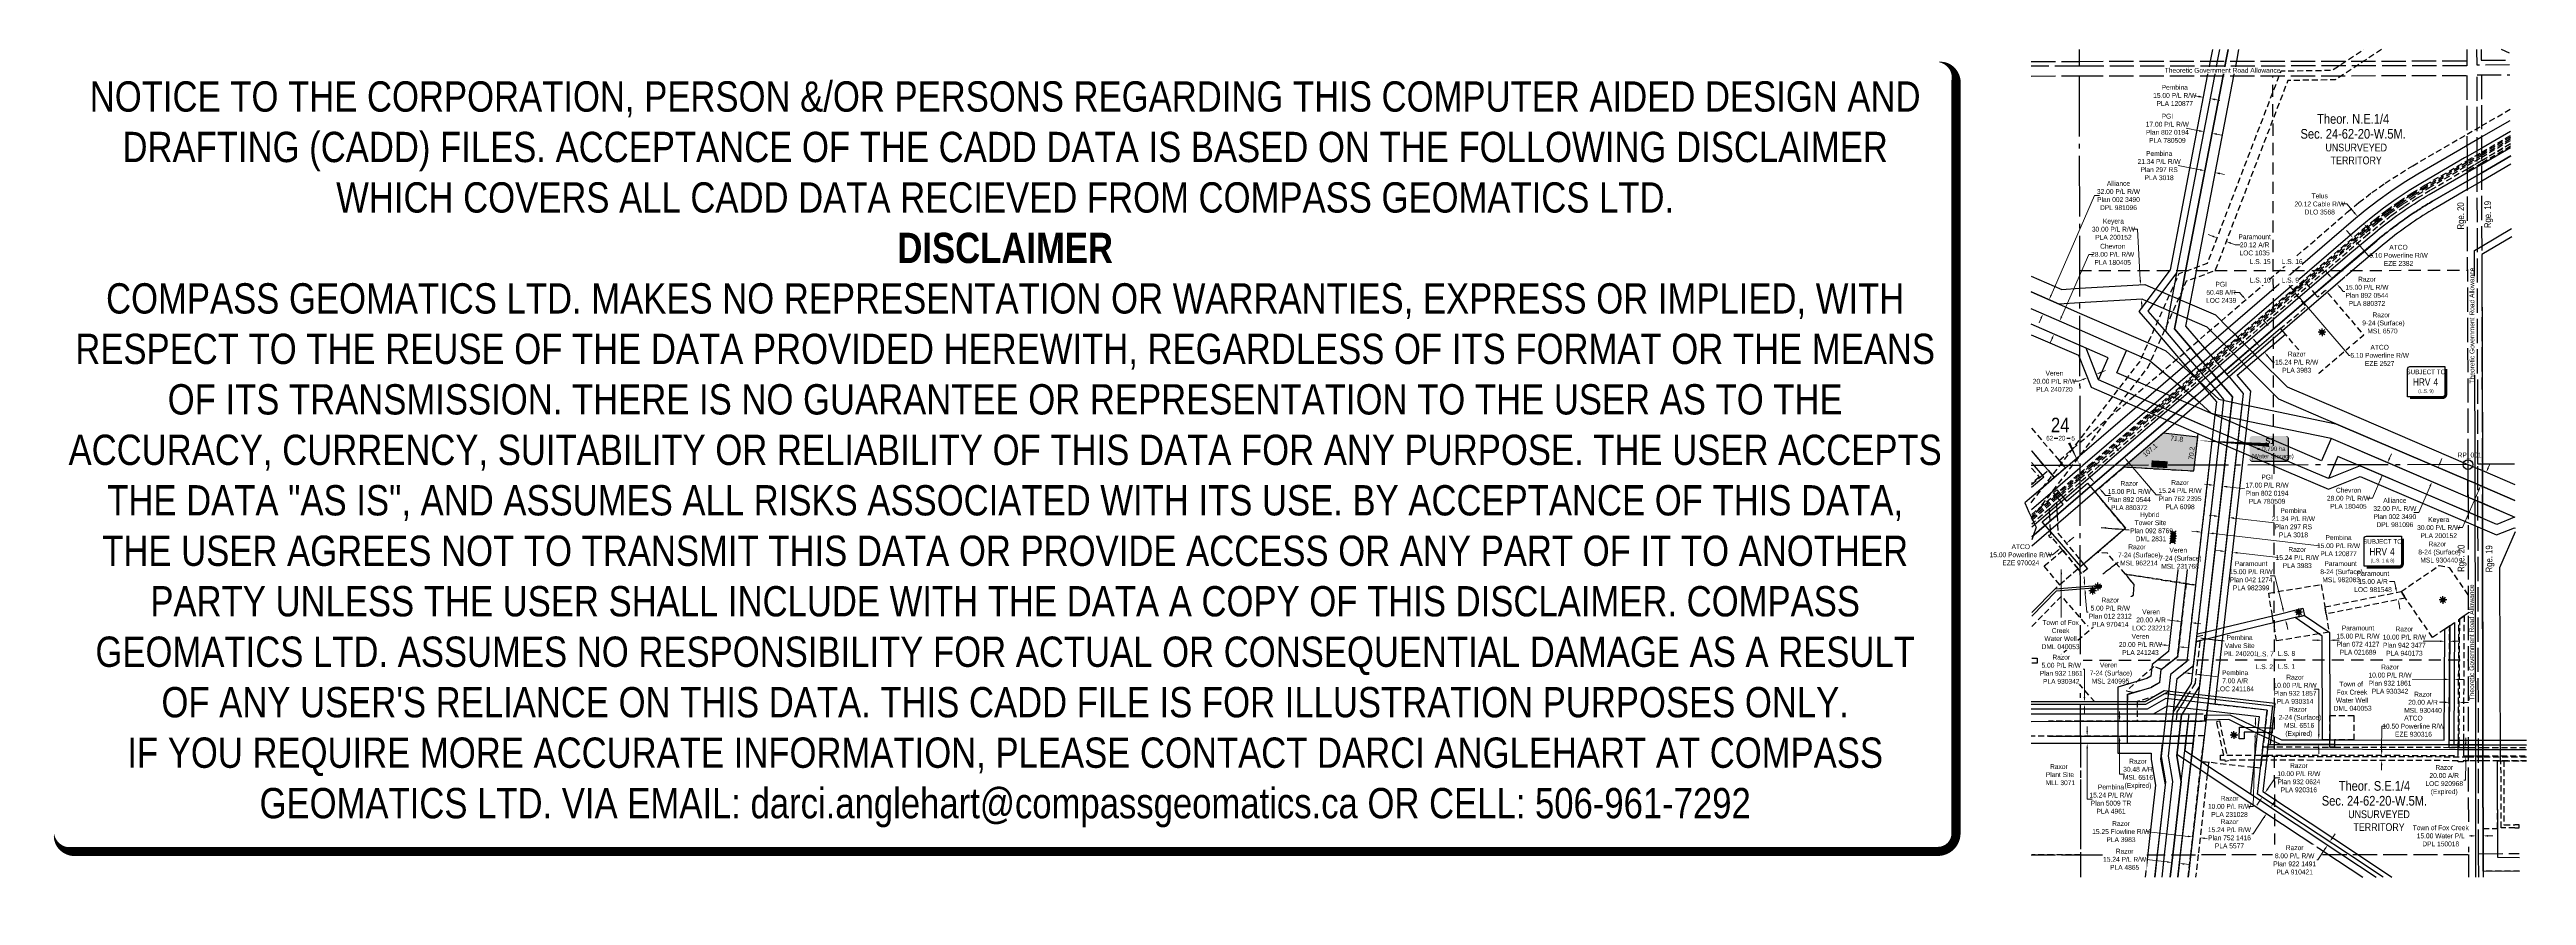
# Model space of a CAD drawing. Extents: x 504647 to 509765, y 6024664 to 6026410.
import ezdxf
from ezdxf.enums import TextEntityAlignment as Align

# ---------------------------------------------------------------- set-up
doc = ezdxf.new("R2010")
doc.units = 0
doc.header["$LTSCALE"] = 5
doc.header["$PDSIZE"] = 0.5
for name, pattern in [('foc-ACCESSROAD', [3.75, 2.5, -1.25]), ('foc-FLOWLINE', [3.75, 2.5, -1.25]), ('foc-LSD', [8, 5, -3]), ('foc-QUARTERLINE', [33, 25, -3, 2, -3]), ('foc-UNSURVEYED', [12.5, 10, -2.5])]:
    doc.linetypes.add(name, pattern=pattern)
doc.layers.get('Defpoints').update_dxf_attribs({"color": 9})
for name, color, linetype in [('10', 1, 'Continuous'), ('35', 37, 'Continuous'), ('9', 3, 'Continuous'), ('C-AR', 13, 'foc-ACCESSROAD'), ('C-RW', 13, 'Continuous'), ('C-SYMBOL', 7, 'Continuous'), ('C-WS', 13, 'foc-ACCESSROAD'), ('C-WS-S', 8, 'Continuous'), ('CG-NOTES', 7, 'Continuous'), ('CTW', 7, 'Continuous'), ('D-TXT', 6, 'Continuous'), ('F-AR', 190, 'foc-ACCESSROAD'), ('F-EZE', 190, 'foc-FLOWLINE'), ('F-FLOWLINE', 190, 'foc-FLOWLINE'), ('F-RW', 190, 'Continuous'), ('F-WS', 190, 'foc-ACCESSROAD'), ('F-WS-S', 8, 'Continuous'), ('L-MON', 1, 'Continuous'), ('L-ROAD-T', 7, 'Continuous'), ('L-SECLBL', 7, 'Continuous'), ('L-SECQ', 8, 'foc-QUARTERLINE'), ('L-SECTION-LSD', 7, 'foc-LSD'), ('L-UNS-T', 3, 'Continuous'), ('L-USEC', 7, 'foc-UNSURVEYED'), ('P-TEMP-BLOCKS', 250, 'Continuous'), ('P-TEMP-H', 41, 'Continuous'), ('P-TEMP_WORKSPACE', 46, 'Continuous')]:
    doc.layers.add(name, color=color, linetype=linetype)
for name, color, linetype, lineweight in [('C-AR-T', 13, 'Continuous', 9), ('C-RW-T', 13, 'Continuous', 9), ('C-WS-T', 13, 'Continuous', 9), ('F-AR-T', 190, 'Continuous', 9), ('F-EZE-T', 190, 'Continuous', 9), ('F-FLOWLINE-T', 190, 'Continuous', 9), ('F-RW-T', 190, 'Continuous', 9), ('F-WS-T', 190, 'Continuous', 9), ('P-TEMP-T', 46, 'Continuous', 18)]:
    doc.layers.add(name, color=color, linetype=linetype, lineweight=lineweight)
doc.layers.add('DISCLAIMER', color=7, linetype='Continuous', plot=False)
doc.styles.add('100L', font='ARIALN.TTF', dxfattribs={"height": 11})
doc.styles.add('175L', font='ARIALN.TTF', dxfattribs={"height": 20})
doc.styles.add('80', font='ARIALN.TTF', dxfattribs={"height": 10})
doc.styles.add('80CG', font='ARIALN.TTF', dxfattribs={"height": 10})
doc.styles.add('80L', font='ARIALN.TTF', dxfattribs={"height": 10})
doc.styles.add('BOLD', font='ARIALNB.TTF')
doc.styles.add('HRV', font='ARIALN.TTF', dxfattribs={"height": 3})
doc.styles.add('SIMPLEX', font='ARIALN.TTF')
doc.dimstyles.new('Compass 5 000', dxfattribs={"dimscale": 5, "dimtxt": 9, "dimasz": 2, "dimexe": 0.2, "dimexo": 0.0625, "dimgap": 0.5, "dimtad": 0, "dimtih": 1, "dimtoh": 1, "dimzin": 0, "dimdsep": 46, "dimtxsty": '80CG', "dimcen": 0.1, "dimse1": 1, "dimse2": 1, "dimclrd": 256, "dimclrt": 256, "dimaunit": 1, "dimadec": 4, "dimazin": 0, "dimtfac": 0.06, "dimtofl": 0, "dimtmove": 0, "dimatfit": 1, "dimfxl": 0.2, "dimtolj": 1, "dimtzin": 0, "dimlwd": -1, "dimarcsym": 0})

msp = doc.modelspace()

# ---------------------------------------------------------------- texts
at = {"layer": '35', "color": 3, "style": '80'}
msp.add_attdef('RP_001', (509622.194, 6025567.689), 'RP', height=10, dxfattribs=at)
at = {"layer": 'C-SYMBOL', "color": 3, "style": '175L'}
for s, p in [('Theor. N.E.1/4', (509406.479, 6026250.505)), ('Theor. S.E.1/4', (509450.426, 6024873.708)), ('Sec. 24-62-20-W.5M.', (509450.426, 6024842.979))]:
    msp.add_text(s, height=19.97861, dxfattribs=at).set_placement(p, align=Align.BOTTOM_CENTER)
at = {"layer": 'C-WS-T', "insert": (508861.803, 6025144.237), "char_height": 9.9893, "attachment_point": 1, "style": '80L'}
msp.add_mtext_dynamic_manual_height_columns('\\pi21.436;Veren\\P\\pi0.31228;7-24 (Surface)\\P\\pi4.4893;MSL 240995', width=72.54619, gutter_width=50, heights=[0], dxfattribs=at)
at = {"layer": 'D-TXT', "color": 3, "char_height": 13.985, "attachment_point": 1, "rotation": 90, "style": '80L'}
for s, width, heights, insert in [('Rge. 20', 73.75526, [0], (509621.623, 6026038.188)), ('Rge. 19', 63.86109, [18.173], (509677.287, 6026040.976)), ('Rge. 20', 73.75526, [0], (509622.448, 6025331.524)), ('Rge. 19', 63.86109, [18.173], (509680.174, 6025330.264))]:
    msp.add_mtext_dynamic_manual_height_columns(s, width=width, gutter_width=47.5, heights=heights, dxfattribs=dict(at, insert=insert))
at = {"layer": 'F-RW-T', "char_height": 9.99465, "attachment_point": 5, "style": '80CG'}
for insert in [(508909.636, 6025986.819), (509396.736, 6025483.364)]:
    msp.add_mtext('\\A1;Chevron\\P28.00 P/L R/W\\PPLA 180405', dxfattribs=dict(at, insert=insert))
at = {"layer": 'F-RW-T', "char_height": 9.9893, "attachment_point": 1, "style": '80L'}
for s, width, insert in [('\\pi38.295;Razor \\P\\pi17.199;8-24 (Surface)\\P\\pi21.454;MSL 930440', 106.388, (509523.847, 6025394.074)), ('\\pi8.7776;Paramount \\P\\pi0.2976;8-24 (Surface)\\P\\pi4.5427;MSL 982083', 72.58495, (509338.316, 6025353.476)), ('\\pi21.413;Raxor\\P\\pi12.507;Plant Site\\P\\pi12.347;MLL 3071', 72.62387, (508758.811, 6024934.578))]:
    msp.add_mtext_dynamic_manual_height_columns(s, width=width, gutter_width=50, heights=[0], dxfattribs=dict(at, insert=insert))
at = {"layer": 'F-WS-T', "insert": (509252.653, 6025052.821), "char_height": 9.9893, "attachment_point": 1, "style": '80L'}
msp.add_mtext_dynamic_manual_height_columns('\\pi21.413;Razor\\P\\pi0.24892;2-24 (Surface)\\P\\pi10.926;MSL 6516\\P\\pi13.795;(Expired)', width=72.62387, gutter_width=50, heights=[0], dxfattribs=at)
at = {"layer": 'L-SECTION-LSD', "insert": (509250.79, 6025141.42), "char_height": 9.9893, "attachment_point": 1, "style": '100L', "bg_fill": 3, "box_fill_scale": 1.2, "bg_fill_color": 256, "bg_fill_transparency": 0}
msp.add_mtext_dynamic_manual_height_columns('L.S. 1', width=29.99119, gutter_width=55, heights=[0], dxfattribs=at)
at = {"layer": 'L-UNS-T', "color": 3, "char_height": 15.99144, "attachment_point": 5, "style": '80L'}
for insert in [(509412.807, 6026193.951), (509459.924, 6024817.76)]:
    msp.add_mtext_dynamic_manual_height_columns('UNSURVEYED TERRITORY', width=126.41375, gutter_width=47.5, heights=[0], dxfattribs=dict(at, insert=insert))
at = {"layer": 'P-TEMP-T', "style": '80L'}
msp.add_text('107.1', height=9.9893, rotation=40.652505, dxfattribs=at).set_placement((508986.874, 6025582.752), align=Align.MIDDLE)
at = {"layer": 'P-TEMP-T', "insert": (509006.536, 6025558.609), "char_height": 9.9893, "width": 29.16361, "attachment_point": 2, "rotation": 356.8022, "style": '80L', "bg_fill": 1, "box_fill_scale": 1.2, "bg_fill_color": 41, "bg_fill_transparency": 0}
msp.add_mtext('145.0', dxfattribs=at)

# ---------------------------------------------------------------- blocks, each defined once
blk = doc.blocks.new('L-SECLBL')
at = {"layer": '9', "color": 7}
for p, q in [((-5.1, -27.8), (-12.3, -27.8)), ((20.7, -27.8), (13.5, -27.8))]:
    blk.add_line(p, q, dxfattribs=at)
at = {"layer": '10', "color": 2, "style": 'SIMPLEX'}
blk.add_attdef('SEC', text='', height=30, dxfattribs=at).set_placement((0, 0), align=Align.MIDDLE)
at = {"layer": '10', "color": 5, "style": '80L'}
blk.add_attdef('TWP', text='', height=9.5, dxfattribs=at).set_placement((-14.4, -27.4), align=Align.MIDDLE_RIGHT)
blk.add_attdef('RGE', text='', height=9.5, dxfattribs=at).set_placement((3.6, -27.4), align=Align.MIDDLE_CENTER)
blk.add_attdef('MER', text='', height=9.5, dxfattribs=at).set_placement((23.2, -27.4), align=Align.MIDDLE_LEFT)
blk = doc.blocks.new('HRV')
blk.add_lwpolyline([(-35.1, 31.6), (37.2, 31.6), (37.2, -25.5, -0.414214), (32.2, -30.5), (-40.1, -30.5), (-40.1, 26.6, -0.414214)], format="xyb", close=True)
at = {"const_width": 5, "flags": 128}
blk.add_lwpolyline([(-35.1, -33), (32.2, -33, 0.414214), (39.7, -25.5), (39.7, 26.6)], format="xyb", dxfattribs=at)
at = {"style": '80L'}
blk.add_text('SUBJECT TO', height=9.5, dxfattribs=at).set_placement((-2, 13.1), align=Align.BOTTOM_CENTER)
blk.add_attdef('(N.W.1/4 00)', text='', height=7.12, dxfattribs=at).set_placement((-2, -24.4), align=Align.BOTTOM_CENTER)
at = {"layer": 'CTW', "color": 3, "style": 'HRV'}
blk.add_text('HRV', height=15, dxfattribs=at).set_placement((-10.9, -0.2), align=Align.MIDDLE_CENTER)
blk.add_attdef('0', text='', height=15, dxfattribs=at).set_placement((18.3, -0.2), align=Align.MIDDLE_CENTER)
blk = doc.blocks.new('*D416')
at = {"layer": 'C-AR-T', "transparency": 16777216}
for p, q in [((509042.1, 6025230), (509023.1, 6025232.2)), ((509081.8, 6025225.5), (509091.7, 6025224.3))]:
    blk.add_line(p, q, dxfattribs=at)
for points in [[(509042.3, 6025231.7), (509041.9, 6025228.4), (509052, 6025228.9)], [(509082, 6025227.1), (509081.6, 6025223.8), (509071.9, 6025226.6)]]:
    blk.add_solid(points, dxfattribs=at)
at = {"layer": 'Defpoints', "color": 0, "transparency": 16777216}
for p in [(509071.9, 6025226.6), (509045.2, 6025169), (509065, 6025166.7)]:
    blk.add_point(p, dxfattribs=at)
at = {"layer": 'C-AR-T', "transparency": 16777216, "insert": (508988.9, 6025232.2), "char_height": 10, "attachment_point": 5, "style": '80CG'}
blk.add_mtext('\\A1;Veren\\P20.00 A/R\\PLOC 232212', dxfattribs=at)
blk = doc.blocks.new('*D417')
at = {"layer": 'C-AR-T', "transparency": 16777216}
for p, q in [((508885.2, 6025743.1), (508894.5, 6025746.8)), ((508838.7, 6025724.8), (508828.7, 6025724.8)), ((508848, 6025728.4), (508838.7, 6025724.8))]:
    blk.add_line(p, q, dxfattribs=at)
for points in [[(508884.6, 6025744.6), (508885.8, 6025741.5), (508875.9, 6025739.4)], [(508847.4, 6025730), (508848.6, 6025726.9), (508857.3, 6025732.1)]]:
    blk.add_solid(points, dxfattribs=at)
at = {"layer": 'Defpoints', "color": 0, "transparency": 16777216}
for p in [(508851.2, 6025747.5), (508869.8, 6025754.8), (508875.9, 6025739.4)]:
    blk.add_point(p, dxfattribs=at)
at = {"layer": 'C-AR-T', "transparency": 16777216, "insert": (508789.2, 6025724.8), "char_height": 10, "attachment_point": 5, "style": '80CG'}
blk.add_mtext('\\A1;Veren\\P20.00 P/L R/W\\PPLA 240720', dxfattribs=at)
blk = doc.blocks.new('*D418')
at = {"layer": 'Defpoints', "color": 0, "transparency": 16777216}
for p in [(509425.9, 6025274.8), (509428.8, 6025260.1), (509499.3, 6025274.3)]:
    blk.add_point(p, dxfattribs=at)
at = {"layer": 'F-AR-T', "transparency": 16777216}
for p, q in [((509491.8, 6025311.5), (509481.8, 6025311.5)), ((509494.3, 6025298.8), (509491.8, 6025311.5)), ((509501.3, 6025264.5), (509503.2, 6025254.7))]:
    blk.add_line(p, q, dxfattribs=at)
for points in [[(509496, 6025299.1), (509492.7, 6025298.4), (509496.3, 6025289)], [(509502.9, 6025264.8), (509499.6, 6025264.1), (509499.3, 6025274.3)]]:
    blk.add_solid(points, dxfattribs=at)
at = {"layer": 'F-AR-T', "transparency": 16777216, "insert": (509447.5, 6025311.5), "char_height": 10, "attachment_point": 5, "style": '80CG'}
blk.add_mtext('\\A1;Paramount\\P15.00 A/R\\PLOC 981548', dxfattribs=at)
blk = doc.blocks.new('*D419')
at = {"layer": 'Defpoints', "color": 0, "transparency": 16777216}
for p in [(509605.1, 6025065.5), (509625.1, 6025065.4), (509625.1, 6025062)]:
    blk.add_point(p, dxfattribs=at)
at = {"layer": 'F-AR-T', "transparency": 16777216}
for p, q in [((509595.1, 6025062.2), (509585.1, 6025062.2)), ((509635.1, 6025062), (509645.1, 6025061.9))]:
    blk.add_line(p, q, dxfattribs=at)
for points in [[(509595.1, 6025063.8), (509595.1, 6025060.5), (509605.1, 6025062.1)], [(509635.1, 6025063.6), (509635.1, 6025060.3), (509625.1, 6025062)]]:
    blk.add_solid(points, dxfattribs=at)
at = {"layer": 'F-AR-T', "transparency": 16777216, "insert": (509550.8, 6025062.2), "char_height": 10, "attachment_point": 5, "style": '80CG'}
blk.add_mtext('\\A1;Razor\\P20.00 A/R\\PMSL 930440', dxfattribs=at)
blk = doc.blocks.new('*D420')
at = {"layer": 'Defpoints', "color": 0, "transparency": 16777216}
for p in [(508923.9, 6024992.5), (508995.9, 6025023.1), (508996, 6024992.6)]:
    blk.add_point(p, dxfattribs=at)
at = {"layer": 'F-AR-T', "transparency": 16777216}
for p, q in [((508923.9, 6025033), (508923.8, 6025043)), ((508923.9, 6024982.5), (508924, 6024914.1)), ((508924, 6024914.1), (508934, 6024914.1))]:
    blk.add_line(p, q, dxfattribs=at)
for points in [[(508925.5, 6025033), (508922.2, 6025033), (508923.9, 6025023)], [(508925.6, 6024982.5), (508922.2, 6024982.5), (508923.9, 6024992.5)]]:
    blk.add_solid(points, dxfattribs=at)
at = {"layer": 'F-AR-T', "transparency": 16777216, "insert": (508961.9, 6024914.1), "char_height": 10, "attachment_point": 5, "style": '80CG'}
blk.add_mtext('\\A1;Razor\\P30.48 A/R\\PMSL 6516\\P(Expired)', dxfattribs=at)
blk = doc.blocks.new('*D421')
at = {"layer": 'Defpoints', "color": 0, "transparency": 16777216}
for p in [(509147.6, 6026078.6), (509166.4, 6026071.5), (509144.2, 6026013.5)]:
    blk.add_point(p, dxfattribs=at)
at = {"layer": 'F-AR-T', "transparency": 16777216}
for p, q in [((509116.1, 6026024.3), (509106.8, 6026027.8)), ((509153.5, 6026009.9), (509162.9, 6026006.4)), ((509162.9, 6026006.4), (509172.9, 6026006.4))]:
    blk.add_line(p, q, dxfattribs=at)
for points in [[(509116.7, 6026025.8), (509115.5, 6026022.7), (509125.4, 6026020.7)], [(509154.1, 6026011.5), (509153, 6026008.4), (509144.2, 6026013.5)]]:
    blk.add_solid(points, dxfattribs=at)
at = {"layer": 'F-AR-T', "transparency": 16777216, "insert": (509202.9, 6026006.4), "char_height": 10, "attachment_point": 5, "style": '80CG'}
blk.add_mtext('\\A1;Paramount\\P20.12 A/R\\PLOC 1035', dxfattribs=at)
blk = doc.blocks.new('*D422')
at = {"layer": 'Defpoints', "color": 0, "transparency": 16777216}
for p in [(509081.2, 6025175.9), (509088.1, 6025175.1), (509081.9, 6025120.2)]:
    blk.add_point(p, dxfattribs=at)
at = {"layer": 'F-AR-T', "transparency": 16777216}
for p, q in [((509065, 6025122.1), (509055, 6025123.3)), ((509091.8, 6025119.1), (509128.3, 6025114.9))]:
    blk.add_line(p, q, dxfattribs=at)
for points in [[(509065.2, 6025123.8), (509064.8, 6025120.5), (509074.9, 6025121)], [(509092, 6025120.7), (509091.6, 6025117.4), (509081.9, 6025120.2)]]:
    blk.add_solid(points, dxfattribs=at)
at = {"layer": 'F-AR-T', "transparency": 16777216, "insert": (509162.6, 6025114.9), "char_height": 10, "attachment_point": 5, "style": '80CG'}
blk.add_mtext('\\A1;\\PPembina\\P7.00 A/R\\PLOC 241184', dxfattribs=at)
blk = doc.blocks.new('*D423')
at = {"layer": 'Defpoints', "color": 0, "transparency": 16777216}
for p in [(509190.8, 6025000.6), (509191, 6025010.6), (509204.2, 6025000.2)]:
    blk.add_point(p, dxfattribs=at)
at = {"layer": 'F-AR-T', "transparency": 16777216}
for p, q in [((509204.7, 6025020.2), (509205, 6025030.2)), ((509203.9, 6024990.2), (509200.1, 6024847.3)), ((509200.1, 6024847.3), (509190.1, 6024847.3))]:
    blk.add_line(p, q, dxfattribs=at)
for points in [[(509202.2, 6024990.3), (509205.5, 6024990.2), (509204.2, 6025000.2)], [(509203, 6025020.3), (509206.4, 6025020.2), (509204.4, 6025010.2)]]:
    blk.add_solid(points, dxfattribs=at)
at = {"layer": 'F-AR-T', "transparency": 16777216, "insert": (509151, 6024847.3), "char_height": 10, "attachment_point": 5, "style": '80CG'}
blk.add_mtext('\\A1;Razor\\P10.00 P/L R/W\\PPLA 231028', dxfattribs=at)
blk = doc.blocks.new('*D424')
at = {"layer": 'Defpoints', "color": 0, "transparency": 16777216}
blk.add_point((509585.4, 6024969.3), dxfattribs=at)
at = {"layer": 'F-AR-T', "transparency": 16777216}
for p, q in [((509639.1, 6024979.2), (509639.1, 6024989.2)), ((509639, 6024939.2), (509638.9, 6024901.3)), ((509638.9, 6024901.3), (509628.9, 6024901.3))]:
    blk.add_line(p, q, dxfattribs=at)
for points in [[(509637.4, 6024979.2), (509640.8, 6024979.2), (509639.1, 6024969.2)], [(509637.3, 6024939.2), (509640.7, 6024939.2), (509639, 6024949.2)]]:
    blk.add_solid(points, dxfattribs=at)
at = {"layer": 'F-AR-T', "transparency": 16777216, "insert": (509594.6, 6024901.3), "char_height": 10, "attachment_point": 5, "style": '80CG', "bg_fill": 3, "box_fill_scale": 1.1, "bg_fill_color": 256, "bg_fill_true_color": 13158600, "bg_fill_transparency": 0}
blk.add_mtext('\\A1;Razor\\P20.00 A/R\\PLOC 920968\\P(Expired)', dxfattribs=at)
at = {"layer": 'Defpoints', "color": 0, "transparency": 16777216}
for p in [(509585.4, 6024949.3), (509639, 6024949.2)]:
    blk.add_point(p, dxfattribs=at)
blk = doc.blocks.new('*D425')
at = {"layer": 'Defpoints', "color": 0, "transparency": 16777216}
for p in [(509410, 6026016.3), (508967.3, 6025643.3), (508971.2, 6025638.7)]:
    blk.add_point(p, dxfattribs=at)
at = {"layer": 'F-EZE-T', "transparency": 16777216}
for p, q in [((509399.5, 6026028.5), (509393, 6026036.1)), ((509416.5, 6026008.8), (509437.2, 6025984.7)), ((509437.2, 6025984.7), (509447.2, 6025984.7))]:
    blk.add_line(p, q, dxfattribs=at)
for points in [[(509400.8, 6026029.6), (509398.3, 6026027.4), (509406.1, 6026020.9)], [(509417.8, 6026009.8), (509415.3, 6026007.7), (509410, 6026016.3)]]:
    blk.add_solid(points, dxfattribs=at)
at = {"layer": 'F-EZE-T', "transparency": 16777216, "insert": (509500.1, 6025984.7), "char_height": 10, "attachment_point": 5, "style": '80CG'}
blk.add_mtext('\\A1;ATCO\\P6.10 Powerline R/W\\PEZE 2382', dxfattribs=at)
blk = doc.blocks.new('*D426')
at = {"layer": 'Defpoints', "color": 0, "transparency": 16777216}
for p in [(509465.3, 6024952.8), (509564.7, 6024952.7), (509564.7, 6024941.8)]:
    blk.add_point(p, dxfattribs=at)
at = {"layer": 'F-EZE-T', "transparency": 16777216}
for p, q in [((509465.3, 6024962.8), (509465.4, 6025012.9)), ((509465.4, 6025012.9), (509475.4, 6025012.9)), ((509465.3, 6024932), (509465.3, 6024922))]:
    blk.add_line(p, q, dxfattribs=at)
for points in [[(509463.6, 6024932), (509467, 6024932), (509465.3, 6024942)], [(509463.7, 6024962.8), (509467, 6024962.8), (509465.3, 6024952.8)]]:
    blk.add_solid(points, dxfattribs=at)
at = {"layer": 'F-EZE-T', "transparency": 16777216, "insert": (509531, 6025012.9), "char_height": 10, "attachment_point": 5, "style": '80CG'}
blk.add_mtext('\\A1;ATCO\\P10.50 Powerline R/W\\PEZE 930316', dxfattribs=at)
blk = doc.blocks.new('*D427')
at = {"layer": 'Defpoints', "color": 0, "transparency": 16777216}
for p in [(509291.4, 6025902.6), (508960.4, 6025625.8), (508964.3, 6025621.1)]:
    blk.add_point(p, dxfattribs=at)
at = {"layer": 'F-EZE-T', "transparency": 16777216}
for p, q in [((509280.9, 6025914.8), (509274.4, 6025922.4)), ((509297.9, 6025895), (509398.4, 6025778.3)), ((509398.4, 6025778.3), (509408.4, 6025778.3))]:
    blk.add_line(p, q, dxfattribs=at)
for points in [[(509282.2, 6025915.9), (509279.6, 6025913.7), (509287.4, 6025907.2)], [(509299.2, 6025896.1), (509296.7, 6025894), (509291.4, 6025902.6)]]:
    blk.add_solid(points, dxfattribs=at)
at = {"layer": 'F-EZE-T', "transparency": 16777216, "insert": (509461.2, 6025778.3), "char_height": 10, "attachment_point": 5, "style": '80CG', "bg_fill": 3, "box_fill_scale": 1.1, "bg_fill_color": 256, "bg_fill_true_color": 13158600, "bg_fill_transparency": 0}
blk.add_mtext('\\A1;ATCO\\P6.10 Powerline R/W\\PEZE 2527', dxfattribs=at)
blk = doc.blocks.new('*D428')
at = {"layer": 'Defpoints', "color": 0, "transparency": 16777216}
for p in [(509075, 6024784.3), (509075.4, 6024788.1), (509090.6, 6024786.4)]:
    blk.add_point(p, dxfattribs=at)
at = {"layer": 'F-FLOWLINE-T', "transparency": 16777216}
for p, q in [((509065.1, 6024785.5), (508978.3, 6024795.3)), ((509100.1, 6024781.5), (509110, 6024780.3))]:
    blk.add_line(p, q, dxfattribs=at)
for points in [[(509065.3, 6024787.1), (509064.9, 6024783.8), (509075, 6024784.3)], [(509100.3, 6024783.1), (509099.9, 6024779.8), (509090.2, 6024782.6)]]:
    blk.add_solid(points, dxfattribs=at)
at = {"layer": 'F-FLOWLINE-T', "transparency": 16777216, "insert": (508926.8, 6024795.3), "char_height": 10, "attachment_point": 5, "style": '80CG'}
blk.add_mtext('\\A1;Razor\\P15.25 Flowline R/W\\PPLA 3983', dxfattribs=at)
blk = doc.blocks.new('*D429')
at = {"layer": 'Defpoints', "color": 0, "transparency": 16777216}
for p in [(509554.4, 6025558.8), (509541.8, 6025529.5), (509569.4, 6025517.6)]:
    blk.add_point(p, dxfattribs=at)
at = {"layer": 'F-RW-T', "transparency": 16777216}
for p, q in [((509585.9, 6025556.2), (509589.9, 6025565.4)), ((509565.5, 6025508.4), (509542.1, 6025453.8)), ((509542.1, 6025453.8), (509532.1, 6025453.8))]:
    blk.add_line(p, q, dxfattribs=at)
for points in [[(509584.4, 6025556.8), (509587.5, 6025555.5), (509582, 6025547)], [(509563.9, 6025509.1), (509567, 6025507.8), (509569.4, 6025517.6)]]:
    blk.add_solid(points, dxfattribs=at)
at = {"layer": 'F-RW-T', "transparency": 16777216, "insert": (509492.6, 6025453.8), "char_height": 10, "attachment_point": 5, "style": '80CG'}
blk.add_mtext('\\A1;Alliance\\P32.00 P/L R/W\\PPlan 002 3490\\PDPL 981096', dxfattribs=at)
blk = doc.blocks.new('*D430')
at = {"layer": 'Defpoints', "color": 0, "transparency": 16777216}
for p in [(509628.1, 6025559.6), (509616.4, 6025532.3), (509669.7, 6025509.4)]:
    blk.add_point(p, dxfattribs=at)
at = {"layer": 'F-RW-T', "transparency": 16777216}
for p, q in [((509685.4, 6025546), (509689.3, 6025555.2)), ((509665.8, 6025500.2), (509632.7, 6025422.8)), ((509632.7, 6025422.8), (509622.7, 6025422.8))]:
    blk.add_line(p, q, dxfattribs=at)
for points in [[(509683.8, 6025546.6), (509686.9, 6025545.3), (509681.4, 6025536.8)], [(509664.3, 6025500.9), (509667.3, 6025499.6), (509669.7, 6025509.4)]]:
    blk.add_solid(points, dxfattribs=at)
at = {"layer": 'F-RW-T', "transparency": 16777216, "insert": (509583.2, 6025422.8), "char_height": 10, "attachment_point": 5, "style": '80CG'}
blk.add_mtext('\\A1;Keyera\\P30.00 P/L R/W\\PPLA 200152', dxfattribs=at)
blk = doc.blocks.new('*D431')
at = {"layer": 'Defpoints', "color": 0, "transparency": 16777216}
for p in [(509150.3, 6025443.5), (509126.8, 6025425.7), (509148, 6025423.3)]:
    blk.add_point(p, dxfattribs=at)
at = {"layer": 'F-RW-T', "transparency": 16777216}
for p, q in [((509119.2, 6025447.1), (509109.2, 6025448.2)), ((509160.2, 6025442.4), (509243.6, 6025432.8))]:
    blk.add_line(p, q, dxfattribs=at)
for points in [[(509119.4, 6025448.7), (509119, 6025445.4), (509129.1, 6025445.9)], [(509160.4, 6025444), (509160, 6025440.7), (509150.3, 6025443.5)]]:
    blk.add_solid(points, dxfattribs=at)
at = {"layer": 'F-RW-T', "transparency": 16777216, "insert": (509283.1, 6025432.8), "char_height": 10, "attachment_point": 5, "style": '80CG'}
blk.add_mtext('\\A1;Pembina\\P21.34 P/L R/W\\PPlan 297 RS\\PPLA 3018', dxfattribs=at)
blk = doc.blocks.new('*D432')
at = {"layer": 'Defpoints', "color": 0, "transparency": 16777216}
for p in [(509218.7, 6024866.5), (509259.6, 6024839.5), (509265.1, 6024847.8)]:
    blk.add_point(p, dxfattribs=at)
at = {"layer": 'F-RW-T', "transparency": 16777216}
for p, q in [((509229.7, 6024883.2), (509245.2, 6024906.5)), ((509245.2, 6024906.5), (509255.2, 6024906.5)), ((509213.2, 6024858.2), (509207.7, 6024849.8))]:
    blk.add_line(p, q, dxfattribs=at)
for points in [[(509228.3, 6024884.1), (509231.1, 6024882.3), (509224.2, 6024874.8)], [(509211.8, 6024859.1), (509214.6, 6024857.3), (509218.7, 6024866.5)]]:
    blk.add_solid(points, dxfattribs=at)
at = {"layer": 'F-RW-T', "transparency": 16777216, "insert": (509294.3, 6024906.5), "char_height": 10, "attachment_point": 5, "style": '80CG'}
blk.add_mtext('\\A1;Razor\\P10.00 P/L R/W\\PPlan 932 0624\\PPLA 920316', dxfattribs=at)
blk = doc.blocks.new('*D433')
at = {"layer": 'Defpoints', "color": 0, "transparency": 16777216}
for p in [(509141.5, 6025366.4), (509156.6, 6025364.7), (509157.4, 6025371.7)]:
    blk.add_point(p, dxfattribs=at)
at = {"layer": 'F-RW-T', "transparency": 16777216}
for p, q in [((509132.3, 6025374.6), (509122.4, 6025375.7)), ((509167.3, 6025370.6), (509251.7, 6025361))]:
    blk.add_line(p, q, dxfattribs=at)
for points in [[(509132.5, 6025376.3), (509132.2, 6025373), (509142.3, 6025373.5)], [(509167.5, 6025372.3), (509167.1, 6025369), (509157.4, 6025371.7)]]:
    blk.add_solid(points, dxfattribs=at)
at = {"layer": 'F-RW-T', "transparency": 16777216, "insert": (509290.8, 6025361), "char_height": 10, "attachment_point": 5, "style": '80CG'}
blk.add_mtext('\\A1;Razor\\P15.24 P/L R/W\\PPLA 3983', dxfattribs=at)
blk = doc.blocks.new('*D434')
at = {"layer": 'Defpoints', "color": 0, "transparency": 16777216}
for p in [(508857, 6024977.2), (508869.9, 6024992.5), (508869.9, 6024977.3)]:
    blk.add_point(p, dxfattribs=at)
at = {"layer": 'F-RW-T', "transparency": 16777216}
for p, q in [((508857, 6025002.5), (508856.9, 6025012.5)), ((508857, 6024967.2), (508857.1, 6024862.3)), ((508857.1, 6024862.3), (508867.1, 6024862.3))]:
    blk.add_line(p, q, dxfattribs=at)
for points in [[(508858.6, 6025002.5), (508855.3, 6025002.5), (508857, 6024992.5)], [(508858.7, 6024967.2), (508855.3, 6024967.2), (508857, 6024977.2)]]:
    blk.add_solid(points, dxfattribs=at)
at = {"layer": 'F-RW-T', "transparency": 16777216, "insert": (508906.2, 6024862.3), "char_height": 10, "attachment_point": 5, "style": '80CG'}
blk.add_mtext('\\A1;Pembina\\P15.24 P/L R/W\\PPlan 5009 TR\\PPLA 4961', dxfattribs=at)
blk = doc.blocks.new('*D435')
at = {"layer": 'Defpoints', "color": 0, "transparency": 16777216}
for p in [(509342.4, 6025190.4), (509342.7, 6025094.8), (509357.7, 6025094.9)]:
    blk.add_point(p, dxfattribs=at)
at = {"layer": 'F-RW-T', "transparency": 16777216}
for p, q in [((509332.4, 6025190.3), (509322.4, 6025190.3)), ((509367.4, 6025190.4), (509377.4, 6025190.5))]:
    blk.add_line(p, q, dxfattribs=at)
for points in [[(509332.4, 6025192), (509332.4, 6025188.7), (509342.4, 6025190.4)], [(509367.4, 6025192.1), (509367.4, 6025188.8), (509357.4, 6025190.4)]]:
    blk.add_solid(points, dxfattribs=at)
at = {"layer": 'F-RW-T', "transparency": 16777216, "insert": (509416.5, 6025190.5), "char_height": 10, "attachment_point": 5, "style": '80CG'}
blk.add_mtext('\\A1;Paramount\\P15.00 P/L R/W\\PPlan 072 4127\\PPLA 021689', dxfattribs=at)
blk = doc.blocks.new('*D436')
at = {"layer": 'Defpoints', "color": 0, "transparency": 16777216}
for p in [(509318.9, 6024985.8), (509318.9, 6024975.8), (509335.4, 6024985.8)]:
    blk.add_point(p, dxfattribs=at)
at = {"layer": 'F-RW-T', "transparency": 16777216}
for p, q in [((509325.6, 6025089), (509335.6, 6025089)), ((509335.6, 6025089), (509335.4, 6025005.8)), ((509335.4, 6024995.8), (509335.4, 6025005.8)), ((509335.3, 6024965.7), (509335.3, 6024955.7))]:
    blk.add_line(p, q, dxfattribs=at)
for points in [[(509333.7, 6024995.8), (509337.1, 6024995.8), (509335.4, 6024985.8)], [(509333.7, 6024965.7), (509337, 6024965.7), (509335.3, 6024975.7)]]:
    blk.add_solid(points, dxfattribs=at)
at = {"layer": 'F-RW-T', "transparency": 16777216, "insert": (509286.5, 6025089), "char_height": 10, "attachment_point": 5, "style": '80CG'}
blk.add_mtext('\\A1;Razor\\P10.00 P/L R/W\\PPlan 932 1857\\PPLA 930314', dxfattribs=at)
blk = doc.blocks.new('*D437')
at = {"layer": 'Defpoints', "color": 0, "transparency": 16777216}
for p in [(509605.7, 6025188.2), (509595.4, 6025122.8), (509605.4, 6025122.8)]:
    blk.add_point(p, dxfattribs=at)
at = {"layer": 'F-RW-T', "transparency": 16777216}
for p, q in [((509585.7, 6025188.3), (509551.4, 6025188.4)), ((509615.7, 6025188.1), (509625.7, 6025188.1))]:
    blk.add_line(p, q, dxfattribs=at)
for points in [[(509585.7, 6025189.9), (509585.7, 6025186.6), (509595.7, 6025188.2)], [(509615.7, 6025189.8), (509615.7, 6025186.5), (509605.7, 6025188.2)]]:
    blk.add_solid(points, dxfattribs=at)
at = {"layer": 'F-RW-T', "transparency": 16777216, "insert": (509512.3, 6025188.4), "char_height": 10, "attachment_point": 5, "style": '80CG'}
blk.add_mtext('\\A1;Razor\\P10.00 P/L R/W\\PPlan 942 3477\\PPLA 940173', dxfattribs=at)
blk = doc.blocks.new('*D438')
at = {"layer": 'Defpoints', "color": 0, "transparency": 16777216}
for p in [(509605.3, 6025111.2), (509605.3, 6025109.6), (509615.3, 6025111.1)]:
    blk.add_point(p, dxfattribs=at)
at = {"layer": 'F-RW-T', "transparency": 16777216}
for p, q in [((509595.3, 6025109.6), (509521.8, 6025110)), ((509625.3, 6025109.5), (509635.3, 6025109.4))]:
    blk.add_line(p, q, dxfattribs=at)
for points in [[(509595.3, 6025111.3), (509595.3, 6025107.9), (509605.3, 6025109.6)], [(509625.3, 6025111.1), (509625.3, 6025107.8), (509615.3, 6025109.5)]]:
    blk.add_solid(points, dxfattribs=at)
at = {"layer": 'F-RW-T', "transparency": 16777216, "insert": (509482.7, 6025110), "char_height": 10, "attachment_point": 5, "style": '80CG', "bg_fill": 3, "box_fill_scale": 1.1, "bg_fill_color": 256, "bg_fill_true_color": 13158600, "bg_fill_transparency": 0}
blk.add_mtext('\\A1;Razor\\P10.00 P/L R/W\\PPlan 932 1861\\PPLA 930342 ', dxfattribs=at)
blk = doc.blocks.new('*D439')
at = {"layer": 'Defpoints', "color": 0, "transparency": 16777216}
for p in [(509263.3, 6025246.7), (509170, 6025224.1), (509173.5, 6025209.6)]:
    blk.add_point(p, dxfattribs=at)
at = {"layer": 'F-RW-T', "transparency": 16777216}
for p, q in [((509244.7, 6025323.4), (509234.7, 6025323.4)), ((509260.9, 6025256.5), (509244.7, 6025323.4)), ((509269.2, 6025222.5), (509271.5, 6025212.7))]:
    blk.add_line(p, q, dxfattribs=at)
for points in [[(509262.6, 6025256.9), (509259.3, 6025256.1), (509263.3, 6025246.7)], [(509270.8, 6025222.9), (509267.6, 6025222.1), (509266.8, 6025232.2)]]:
    blk.add_solid(points, dxfattribs=at)
at = {"layer": 'F-RW-T', "transparency": 16777216, "insert": (509195.7, 6025323.4), "char_height": 10, "attachment_point": 5, "style": '80CG'}
blk.add_mtext('\\A1;Paramount\\P15.00 P/L R/W\\PPlan 042 1274\\PPLA 982399', dxfattribs=at)
blk = doc.blocks.new('*D440')
at = {"layer": 'Defpoints', "color": 0, "transparency": 16777216}
for p in [(508881.9, 6025504.2), (508896.5, 6025536.4), (508906.3, 6025525.1)]:
    blk.add_point(p, dxfattribs=at)
at = {"layer": 'F-RW-T', "transparency": 16777216}
for p, q in [((508865.6, 6025523.1), (508859.1, 6025530.7)), ((508888.4, 6025496.6), (508894.9, 6025489)), ((508894.9, 6025489), (508904.9, 6025489))]:
    blk.add_line(p, q, dxfattribs=at)
for points in [[(508866.9, 6025524.2), (508864.4, 6025522), (508872.1, 6025515.5)], [(508889.7, 6025497.7), (508887.1, 6025495.5), (508881.9, 6025504.2)]]:
    blk.add_solid(points, dxfattribs=at)
at = {"layer": 'F-RW-T', "transparency": 16777216, "insert": (508944, 6025489), "char_height": 10, "attachment_point": 5, "style": '80CG'}
blk.add_mtext('\\A1;Razor\\P15.00 P/L R/W\\PPlan 892 0544\\PPLA 880372', dxfattribs=at)
blk = doc.blocks.new('*D441')
at = {"layer": 'Defpoints', "color": 0, "transparency": 16777216}
for p in [(508968.3, 6025618.2), (508978.2, 6025606.6), (508933.4, 6025568.1)]:
    blk.add_point(p, dxfattribs=at)
at = {"layer": 'F-RW-T', "transparency": 16777216}
for p, q in [((508917, 6025587.3), (508910.5, 6025594.9)), ((508939.9, 6025560.5), (508999.8, 6025490.8)), ((508999.8, 6025490.8), (509009.8, 6025490.8))]:
    blk.add_line(p, q, dxfattribs=at)
for points in [[(508918.2, 6025588.4), (508915.7, 6025586.2), (508923.5, 6025579.7)], [(508941.2, 6025561.6), (508938.7, 6025559.5), (508933.4, 6025568.1)]]:
    blk.add_solid(points, dxfattribs=at)
at = {"layer": 'F-RW-T', "transparency": 16777216, "insert": (509048.9, 6025490.8), "char_height": 10, "attachment_point": 5, "style": '80CG'}
blk.add_mtext('\\A1;Razor\\P15.24 P/L R/W\\PPlan 762 2395\\PPLA 6098', dxfattribs=at)
blk = doc.blocks.new('*D442')
at = {"layer": 'Defpoints', "color": 0, "transparency": 16777216}
for p in [(509108.1, 6025411.7), (509087.4, 6025362.8), (509102.3, 6025361.1)]:
    blk.add_point(p, dxfattribs=at)
at = {"layer": 'F-RW-T', "transparency": 16777216}
for p, q in [((509083.3, 6025414.5), (509073.3, 6025415.7)), ((509118, 6025410.6), (509337.2, 6025385.5))]:
    blk.add_line(p, q, dxfattribs=at)
for points in [[(509083.5, 6025416.2), (509083.1, 6025412.9), (509093.2, 6025413.4)], [(509118.2, 6025412.2), (509117.8, 6025408.9), (509108.1, 6025411.7)]]:
    blk.add_solid(points, dxfattribs=at)
at = {"layer": 'F-RW-T', "transparency": 16777216, "insert": (509376.3, 6025385.5), "char_height": 10, "attachment_point": 5, "style": '80CG'}
blk.add_mtext('\\A1;Pembina\\P15.00 P/L R/W\\PPLA 120877', dxfattribs=at)
blk = doc.blocks.new('*D443')
at = {"layer": 'Defpoints', "color": 0, "transparency": 16777216}
for p in [(508861.8, 6025917.9), (508967.3, 6025924), (508863.5, 6025888)]:
    blk.add_point(p, dxfattribs=at)
at = {"layer": 'F-RW-T', "transparency": 16777216}
for p, q in [((508960.7, 6026038.7), (508950.7, 6026038.7)), ((508966.7, 6025934), (508960.7, 6026038.7)), ((508969.6, 6025884.1), (508970.1, 6025874.1))]:
    blk.add_line(p, q, dxfattribs=at)
for points in [[(508968.3, 6025934.1), (508965, 6025933.9), (508967.3, 6025924)], [(508971.2, 6025884.2), (508967.9, 6025884), (508969, 6025894.1)]]:
    blk.add_solid(points, dxfattribs=at)
at = {"layer": 'F-RW-T', "transparency": 16777216, "insert": (508911.2, 6026038.7), "char_height": 10, "attachment_point": 5, "style": '80CG'}
blk.add_mtext('\\A1;Keyera\\P30.00 P/L R/W\\PPLA 200152', dxfattribs=at)
blk = doc.blocks.new('*D444')
at = {"layer": 'Defpoints', "color": 0, "transparency": 16777216}
for p in [(509388.4, 6026042.2), (509401.6, 6026027), (509428.4, 6026050.1)]:
    blk.add_point(p, dxfattribs=at)
at = {"layer": 'F-RW-T', "transparency": 16777216}
for p, q in [((509393.3, 6026090.8), (509383.3, 6026090.8)), ((509408.8, 6026072.9), (509393.3, 6026090.8)), ((509434.9, 6026042.5), (509441.5, 6026034.9))]:
    blk.add_line(p, q, dxfattribs=at)
for points in [[(509410, 6026074), (509407.5, 6026071.8), (509415.3, 6026065.3)], [(509436.2, 6026043.6), (509433.7, 6026041.4), (509428.4, 6026050.1)]]:
    blk.add_solid(points, dxfattribs=at)
at = {"layer": 'F-RW-T', "transparency": 16777216, "insert": (509337.4, 6026090.8), "char_height": 10, "attachment_point": 5, "style": '80CG'}
blk.add_mtext('\\A1;Telus\\P20.12 Cable R/W\\PDLO 3568', dxfattribs=at)
blk = doc.blocks.new('*D445')
at = {"layer": 'Defpoints', "color": 0, "transparency": 16777216}
for p in [(508765.6, 6025864), (508766.4, 6025863.6), (508779.2, 6025892.9)]:
    blk.add_point(p, dxfattribs=at)
at = {"layer": 'F-RW-T', "transparency": 16777216}
for p, q in [((508782.3, 6025902.4), (508872.1, 6026108.2)), ((508872.1, 6026108.2), (508882.1, 6026108.2)), ((508761.6, 6025854.8), (508757.6, 6025845.7))]:
    blk.add_line(p, q, dxfattribs=at)
for points in [[(508780.8, 6025903.1), (508783.8, 6025901.8), (508778.3, 6025893.3)], [(508760, 6025855.5), (508763.1, 6025854.2), (508765.6, 6025864)]]:
    blk.add_solid(points, dxfattribs=at)
at = {"layer": 'F-RW-T', "transparency": 16777216, "insert": (508921.6, 6026108.2), "char_height": 10, "attachment_point": 5, "style": '80CG'}
blk.add_mtext('\\A1;Alliance\\P32.00 P/L R/W\\PPlan 002 3490\\PDPL 981096', dxfattribs=at)
blk = doc.blocks.new('*D446')
at = {"layer": 'Defpoints', "color": 0, "transparency": 16777216}
for p in [(509111.4, 6026308.2), (509091.9, 6026286.1), (509106.6, 6026283.3)]:
    blk.add_point(p, dxfattribs=at)
at = {"layer": 'F-RW-T', "transparency": 16777216}
for p, q in [((509086.8, 6026312.9), (509077, 6026314.8)), ((509121.2, 6026306.4), (509131, 6026304.5))]:
    blk.add_line(p, q, dxfattribs=at)
for points in [[(509087.2, 6026314.6), (509086.5, 6026311.3), (509096.7, 6026311.1)], [(509121.5, 6026308), (509120.9, 6026304.7), (509111.4, 6026308.2)]]:
    blk.add_solid(points, dxfattribs=at)
at = {"layer": 'F-RW-T', "transparency": 16777216, "insert": (509037.9, 6026314.8), "char_height": 10, "attachment_point": 5, "style": '80CG'}
blk.add_mtext('\\A1;Pembina\\P15.00 P/L R/W\\PPLA 120877', dxfattribs=at)
blk = doc.blocks.new('*D447')
at = {"layer": 'Defpoints', "color": 0, "transparency": 16777216}
for p in [(509094.1, 6026218.1), (509110.7, 6026214.9), (509114.9, 6026236.8)]:
    blk.add_point(p, dxfattribs=at)
at = {"layer": 'F-RW-T', "transparency": 16777216}
for p, q in [((509088.4, 6026241.8), (509061.7, 6026247)), ((509124.8, 6026234.9), (509134.6, 6026233))]:
    blk.add_line(p, q, dxfattribs=at)
for points in [[(509088.8, 6026243.5), (509088.1, 6026240.2), (509098.3, 6026240)], [(509125.1, 6026236.5), (509124.4, 6026233.2), (509114.9, 6026236.8)]]:
    blk.add_solid(points, dxfattribs=at)
at = {"layer": 'F-RW-T', "transparency": 16777216, "insert": (509022.6, 6026247), "char_height": 10, "attachment_point": 5, "style": '80CG'}
blk.add_mtext('\\A1;PGI\\P17.00 P/L R/W\\PPlan 802 0194\\PPLA 780509', dxfattribs=at)
blk = doc.blocks.new('*D448')
at = {"layer": 'Defpoints', "color": 0, "transparency": 16777216}
for p in [(509121.1, 6026155.5), (509093.8, 6026126.5), (509114.7, 6026122.5)]:
    blk.add_point(p, dxfattribs=at)
at = {"layer": 'F-RW-T', "transparency": 16777216}
for p, q in [((509090.3, 6026161.4), (509045.1, 6026170)), ((509130.9, 6026153.6), (509140.7, 6026151.7))]:
    blk.add_line(p, q, dxfattribs=at)
for points in [[(509090.6, 6026163), (509090, 6026159.7), (509100.1, 6026159.5)], [(509131.2, 6026155.2), (509130.6, 6026151.9), (509121.1, 6026155.5)]]:
    blk.add_solid(points, dxfattribs=at)
at = {"layer": 'F-RW-T', "transparency": 16777216, "insert": (509005.6, 6026170), "char_height": 10, "attachment_point": 5, "style": '80CG'}
blk.add_mtext('\\A1;Pembina\\P21.34 P/L R/W\\PPlan 297 RS\\PPLA 3018', dxfattribs=at)
blk = doc.blocks.new('*D449')
at = {"layer": 'Defpoints', "color": 0, "transparency": 16777216}
blk.add_point((509364.1, 6025937.9), dxfattribs=at)
at = {"layer": 'F-RW-T', "transparency": 16777216}
for p, q in [((509356.5, 6025944.7), (509350, 6025952.2)), ((509379.3, 6025918.1), (509385.8, 6025910.5)), ((509385.8, 6025910.5), (509395.8, 6025910.5))]:
    blk.add_line(p, q, dxfattribs=at)
for points in [[(509357.8, 6025945.7), (509355.3, 6025943.6), (509363.1, 6025937.1)], [(509380.6, 6025919.2), (509378.1, 6025917), (509372.8, 6025925.7)]]:
    blk.add_solid(points, dxfattribs=at)
at = {"layer": 'F-RW-T', "transparency": 16777216, "insert": (509434.9, 6025910.5), "char_height": 10, "attachment_point": 5, "style": '80CG', "bg_fill": 3, "box_fill_scale": 1.1, "bg_fill_color": 256, "bg_fill_true_color": 13158600, "bg_fill_transparency": 0}
blk.add_mtext('\\A1;Razor\\P15.00 P/L R/W\\PPlan 892 0544\\PPLA 880372', dxfattribs=at)
at = {"layer": 'Defpoints', "color": 0, "transparency": 16777216}
for p in [(509372.8, 6025925.7), (509373.8, 6025926.6)]:
    blk.add_point(p, dxfattribs=at)
blk = doc.blocks.new('*D450')
at = {"layer": 'Defpoints', "color": 0, "transparency": 16777216}
for p in [(509250.4, 6025828.2), (509260.3, 6025816.7), (509223.1, 6025785)]:
    blk.add_point(p, dxfattribs=at)
at = {"layer": 'F-RW-T', "transparency": 16777216}
for p, q in [((509206.7, 6025804.2), (509200.3, 6025811.8)), ((509229.6, 6025777.4), (509240.8, 6025764.3)), ((509240.8, 6025764.3), (509250.8, 6025764.3))]:
    blk.add_line(p, q, dxfattribs=at)
for points in [[(509208, 6025805.2), (509205.5, 6025803.1), (509213.2, 6025796.6)], [(509230.9, 6025778.4), (509228.3, 6025776.3), (509223.1, 6025785)]]:
    blk.add_solid(points, dxfattribs=at)
at = {"layer": 'F-RW-T', "transparency": 16777216, "insert": (509289.9, 6025764.3), "char_height": 10, "attachment_point": 5, "style": '80CG', "bg_fill": 3, "box_fill_scale": 1.1, "bg_fill_color": 256, "bg_fill_true_color": 13158600, "bg_fill_transparency": 0}
blk.add_mtext('\\A1;Razor\\P15.24 P/L R/W\\PPLA 3983', dxfattribs=at)
blk = doc.blocks.new('*D451')
at = {"layer": 'F-RW-T', "transparency": 16777216}
for p, q in [((508851.2, 6025311.3), (508850.4, 6025321.3)), ((508853.1, 6025286.4), (508856, 6025248.2)), ((508856, 6025248.2), (508866, 6025248.2))]:
    blk.add_line(p, q, dxfattribs=at)
for points in [[(508852.8, 6025311.5), (508849.5, 6025311.2), (508851.9, 6025301.4)], [(508854.8, 6025286.6), (508851.4, 6025286.3), (508852.3, 6025296.4)]]:
    blk.add_solid(points, dxfattribs=at)
at = {"layer": 'F-RW-T', "transparency": 16777216, "insert": (508904.7, 6025248.2), "char_height": 10, "attachment_point": 5, "style": '80CG', "bg_fill": 3, "box_fill_scale": 1.1, "bg_fill_color": 256, "bg_fill_true_color": 13158600, "bg_fill_transparency": 0}
blk.add_mtext('\\A1;Razor\\P5.00 P/L R/W\\PPlan 012 2312\\PPLA 970414', dxfattribs=at)
at = {"layer": 'Defpoints', "color": 0, "transparency": 16777216}
for p in [(508851, 6025301.3), (508851.4, 6025296.3), (508852.3, 6025296.4)]:
    blk.add_point(p, dxfattribs=at)
blk = doc.blocks.new('*D452')
at = {"layer": 'Defpoints', "color": 0, "transparency": 16777216}
for p in [(509136.2, 6025508.2), (509110.8, 6025435.1), (509127.6, 6025433.2)]:
    blk.add_point(p, dxfattribs=at)
at = {"layer": 'F-RW-T', "transparency": 16777216}
for p, q in [((509109.4, 6025511.2), (509099.5, 6025512.4)), ((509146.1, 6025507), (509189.5, 6025502.1))]:
    blk.add_line(p, q, dxfattribs=at)
for points in [[(509109.6, 6025512.9), (509109.2, 6025509.6), (509119.3, 6025510.1)], [(509146.3, 6025508.7), (509146, 6025505.4), (509136.2, 6025508.2)]]:
    blk.add_solid(points, dxfattribs=at)
at = {"layer": 'F-RW-T', "transparency": 16777216, "insert": (509228.6, 6025502.1), "char_height": 10, "attachment_point": 5, "style": '80CG', "bg_fill": 3, "box_fill_scale": 1.1, "bg_fill_color": 256, "bg_fill_true_color": 13158600, "bg_fill_transparency": 0}
blk.add_mtext('\\A1;PGI\\P17.00 P/L R/W\\PPlan 802 0194\\PPLA 780509', dxfattribs=at)
blk = doc.blocks.new('*D453')
at = {"layer": 'Defpoints', "color": 0, "transparency": 16777216}
for p in [(509659.9, 6024840.3), (509674.9, 6024840.3)]:
    blk.add_point(p, dxfattribs=at)
at = {"layer": 'F-RW-T', "transparency": 16777216}
for p, q in [((509650, 6024786.5), (509638.2, 6024786.5)), ((509685, 6024786.6), (509695, 6024786.6))]:
    blk.add_line(p, q, dxfattribs=at)
for points in [[(509650, 6024788.2), (509650, 6024784.8), (509660, 6024786.5)], [(509685, 6024788.2), (509685, 6024784.9), (509675, 6024786.6)]]:
    blk.add_solid(points, dxfattribs=at)
at = {"layer": 'F-RW-T', "transparency": 16777216, "insert": (509587.4, 6024786.5), "char_height": 10, "attachment_point": 5, "style": '80CG', "bg_fill": 3, "box_fill_scale": 1.1, "bg_fill_color": 256, "bg_fill_true_color": 13158600, "bg_fill_transparency": 0}
blk.add_mtext('\\A1;Town of Fox Creek\\P15.00 Water P/L\\PDPL 150018', dxfattribs=at)
at = {"layer": 'Defpoints', "color": 0, "transparency": 16777216}
blk.add_point((509660, 6024786.5), dxfattribs=at)
blk = doc.blocks.new('*D454')
at = {"layer": 'Defpoints', "color": 0, "transparency": 16777216}
for p in [(509299.8, 6024803.3), (509304.2, 6024809.9), (509358.2, 6024774.2)]:
    blk.add_point(p, dxfattribs=at)
at = {"layer": 'F-RW-T', "transparency": 16777216}
for p, q in [((509363.7, 6024782.6), (509369.2, 6024790.9)), ((509333.5, 6024737), (509323.5, 6024737)), ((509348.2, 6024759.2), (509333.5, 6024737))]:
    blk.add_line(p, q, dxfattribs=at)
for points in [[(509362.3, 6024783.5), (509365.1, 6024781.7), (509358.2, 6024774.2)], [(509346.9, 6024760.2), (509349.6, 6024758.3), (509353.8, 6024767.6)]]:
    blk.add_solid(points, dxfattribs=at)
at = {"layer": 'F-RW-T', "transparency": 16777216, "insert": (509285.6, 6024737), "char_height": 10, "attachment_point": 5, "style": '80CG', "bg_fill": 3, "box_fill_scale": 1.1, "bg_fill_color": 256, "bg_fill_true_color": 13158600, "bg_fill_transparency": 0}
blk.add_mtext('\\A1;Razor\\P8.00 P/L R/W\\PPlan 922 1491\\PPLA 910421', dxfattribs=at)
blk = doc.blocks.new('*D455')
at = {"layer": 'Defpoints', "color": 0, "transparency": 16777216}
for p in [(509236.1, 6024845.4), (509345.1, 6024755.1), (509353.5, 6024767.8)]:
    blk.add_point(p, dxfattribs=at)
at = {"layer": 'F-RW-T', "transparency": 16777216}
for p, q in [((509222.2, 6024824.4), (509200, 6024790.8)), ((509241.6, 6024853.7), (509247.2, 6024862.1)), ((509200, 6024790.8), (509190, 6024790.8))]:
    blk.add_line(p, q, dxfattribs=at)
for points in [[(509220.8, 6024825.3), (509223.6, 6024823.4), (509227.7, 6024832.7)], [(509240.3, 6024854.7), (509243, 6024852.8), (509236.1, 6024845.4)]]:
    blk.add_solid(points, dxfattribs=at)
at = {"layer": 'F-RW-T', "transparency": 16777216, "insert": (509150.9, 6024790.8), "char_height": 10, "attachment_point": 5, "style": '80CG', "bg_fill": 3, "box_fill_scale": 1.1, "bg_fill_color": 256, "bg_fill_true_color": 13158600, "bg_fill_transparency": 0}
blk.add_mtext('\\A1;Razor\\P15.24 P/L R/W\\PPlan 752 1416\\PPLA 5577', dxfattribs=at)
blk = doc.blocks.new('*D456')
at = {"layer": 'Defpoints', "color": 0, "transparency": 16777216}
for p in [(509036, 6024765.1), (509047.3, 6024729.7), (509051.1, 6024763.4)]:
    blk.add_point(p, dxfattribs=at)
at = {"layer": 'F-RW-T', "transparency": 16777216}
for p, q in [((509022.2, 6024732.6), (508973.5, 6024738.1)), ((509057.2, 6024728.6), (509067.1, 6024727.4))]:
    blk.add_line(p, q, dxfattribs=at)
for points in [[(509022.4, 6024734.2), (509022, 6024730.9), (509032.1, 6024731.4)], [(509057.4, 6024730.2), (509057, 6024726.9), (509047.3, 6024729.7)]]:
    blk.add_solid(points, dxfattribs=at)
at = {"layer": 'F-RW-T', "transparency": 16777216, "insert": (508934.4, 6024738.1), "char_height": 10, "attachment_point": 5, "style": '80CG', "bg_fill": 3, "box_fill_scale": 1.1, "bg_fill_color": 256, "bg_fill_true_color": 13158600, "bg_fill_transparency": 0}
blk.add_mtext('\\A1;Razor\\P15.24 P/L R/W\\PPLA 4865', dxfattribs=at)
blk = doc.blocks.new('*D457')
at = {"layer": 'Defpoints', "color": 0, "transparency": 16777216}
for p in [(508851.4, 6025063.2), (508852.7, 6025063.2), (508852.7, 6025058.2)]:
    blk.add_point(p, dxfattribs=at)
at = {"layer": 'F-RW-T', "transparency": 16777216}
for p, q in [((508851.3, 6025130.3), (508841.3, 6025130.3)), ((508851.4, 6025073.2), (508851.3, 6025130.3)), ((508851.4, 6025048.2), (508851.4, 6025038.2))]:
    blk.add_line(p, q, dxfattribs=at)
for points in [[(508853, 6025073.2), (508849.7, 6025073.2), (508851.4, 6025063.2)], [(508853.1, 6025048.2), (508849.7, 6025048.2), (508851.4, 6025058.2)]]:
    blk.add_solid(points, dxfattribs=at)
at = {"layer": 'F-RW-T', "transparency": 16777216, "insert": (508803.4, 6025130.3), "char_height": 10, "attachment_point": 5, "style": '80CG', "bg_fill": 3, "box_fill_scale": 1.1, "bg_fill_color": 256, "bg_fill_true_color": 13158600, "bg_fill_transparency": 0}
blk.add_mtext('\\A1;Razor\\P5.00 P/L R/W\\PPlan 932 1861\\PPLA 930342', dxfattribs=at)
blk = doc.blocks.new('*D458')
at = {"layer": 'Defpoints', "color": 0, "transparency": 16777216}
for p in [(509285.1, 6025979.7), (509318, 6025941.4), (509217.6, 6025855)]:
    blk.add_point(p, dxfattribs=at)
at = {"layer": 'F-WS-T', "transparency": 16777216}
for p, q in [((509171.6, 6025908.4), (509161.6, 6025908.4)), ((509178.1, 6025900.8), (509171.6, 6025908.4)), ((509224.1, 6025847.4), (509230.6, 6025839.8))]:
    blk.add_line(p, q, dxfattribs=at)
for points in [[(509179.4, 6025901.9), (509176.9, 6025899.7), (509184.7, 6025893.2)], [(509225.4, 6025848.5), (509222.8, 6025846.3), (509217.6, 6025855)]]:
    blk.add_solid(points, dxfattribs=at)
at = {"layer": 'F-WS-T', "transparency": 16777216, "insert": (509133.7, 6025908.4), "char_height": 10, "attachment_point": 5, "style": '80CG'}
blk.add_mtext('\\A1;PGI\\P50.48 A/R\\PLOC 2439', dxfattribs=at)
blk = doc.blocks.new('GAS')
h = blk.add_hatch(color=255)
h.dxf.hatch_style = 1
edge = h.paths.add_edge_path()
edge.add_arc((0, 0), 0.9, 0, 360)
for p, q in [((-0.8, 0), (-1.6, 0)), ((-0.6, 0.6), (-1.1, 1.1)), ((0, 0.8), (0, 1.6)), ((0.6, 0.6), (1.1, 1.1)), ((1.6, 0), (0.8, 0)), ((-0.6, -0.6), (-1.1, -1.1)), ((0, -0.8), (0, -1.6)), ((1.1, -1.1), (0.6, -0.6))]:
    blk.add_line(p, q)
blk.add_circle((0, 0), 0.8)
blk = doc.blocks.new('*U463')
at = {"true_color": 0xff8aff}
h = blk.add_hatch(color=211, dxfattribs=at)
edge = h.paths.add_edge_path()
edge.add_line((-34, -33.7), (34, -33.7))
edge.add_arc((34, -27.7), 6, 270, 360)
edge.add_line((40, -27.7), (40, 12.5))
edge.add_arc((34, 12.5), 6, 0, 90)
edge.add_line((34, 18.5), (-34, 18.5))
edge.add_arc((-34, 12.5), 6, 90, 180)
edge.add_line((-40, 12.5), (-40, -27.7))
edge.add_arc((-34, -27.7), 6, 180, 270)
at = {"flags": 128}
blk.add_lwpolyline([(-153, 9.5, 0, 7.5, 0), (0, 0, 0, 0, 0)], format="xyseb", dxfattribs=at)
at = {"color": 250, "flags": 128}
blk.add_lwpolyline([(-34, -33.7, 3, 3, 0), (34, -33.7, 3, 3, 0.414214), (40, -27.7, 3, 3, 0), (40, 12.5, 3, 0, 0.414214), (34, 18.5, 0, 0, 0), (-34, 18.5, 0, 0, 0.414214), (-40, 12.5, 0, 0, 0), (-40, -27.7, 0, 3, 0.414214)], format="xyseb", close=True, dxfattribs=at)
at = {"color": 250}
for tag, p, height, style in [('TEMP_AREA_W1_001', (-9.2, 2.2), 12, 'BOLD'), ('ENTER_TEXT_001', (-30.7, -12.5), 9, '80')]:
    blk.add_attdef(tag, p, '', height=height, dxfattribs=dict(at, style=style))
blk = doc.blocks.new('*D472')
at = {"layer": 'Defpoints', "color": 0, "transparency": 16777216}
for p in [(508814.8, 6025389.3), (508802.4, 6025380.8), (508803.2, 6025379.8)]:
    blk.add_point(p, dxfattribs=at)
at = {"layer": 'F-WS-T', "transparency": 16777216}
for p, q in [((508821.7, 6025396.7), (508829.4, 6025403.1)), ((508785.4, 6025366.7), (508775.4, 6025366.7)), ((508794.7, 6025374.4), (508785.4, 6025366.7))]:
    blk.add_line(p, q, dxfattribs=at)
for points in [[(508820.6, 6025398), (508822.7, 6025395.4), (508814, 6025390.3)], [(508793.7, 6025375.7), (508795.8, 6025373.1), (508802.4, 6025380.8)]]:
    blk.add_solid(points, dxfattribs=at)
at = {"layer": 'F-WS-T', "transparency": 16777216, "insert": (508719.8, 6025366.7), "char_height": 10, "attachment_point": 5, "style": '80CG'}
blk.add_mtext('\\A1;\\A1;ATCO\\P15.00 Powerline R/W\\PEZE 970024', dxfattribs=at)
blk = doc.blocks.new('*D473')
at = {"layer": 'C-RW-T', "transparency": 16777216}
for p, q in [((509016.4, 6025180.3), (509006.5, 6025181.5)), ((509056, 6025175.8), (509066, 6025174.7))]:
    blk.add_line(p, q, dxfattribs=at)
for points in [[(509016.6, 6025182), (509016.2, 6025178.7), (509026.4, 6025179.2)], [(509056.2, 6025177.5), (509055.8, 6025174.2), (509046.1, 6025176.9)]]:
    blk.add_solid(points, dxfattribs=at)
at = {"layer": 'Defpoints', "color": 0, "transparency": 16777216}
for p in [(509026.4, 6025179.2), (509026.5, 6025180.2), (509046.2, 6025177.9)]:
    blk.add_point(p, dxfattribs=at)
at = {"layer": 'C-RW-T', "transparency": 16777216, "insert": (508967, 6025181.5), "char_height": 10, "attachment_point": 5, "style": '80CG'}
blk.add_mtext('\\A1;Veren\\P20.00 P/L R/W\\PPLA 241243', dxfattribs=at)
blk = doc.blocks.new('WC2')
at = {"layer": 'L-MON'}
h = blk.add_hatch(color=255, dxfattribs=at)
h.dxf.hatch_style = 1
edge = h.paths.add_edge_path()
edge.add_arc((0, 0), 0.9, 0, 360)
at = {"layer": 'L-MON', "color": 13, "flags": 128}
for points in [[(-0.6, 0.5), (-1.2, 1.1)], [(0.5, 0.6), (1.1, 1.2)], [(-1.2, -1.2), (-0.6, -0.6)], [(1.2, -1.2), (0.6, -0.6)]]:
    blk.add_lwpolyline(points, dxfattribs=at)
at = {"layer": 'L-MON', "color": 13}
for radius in [0.8, 0.373]:
    blk.add_circle((0, 0), radius, dxfattribs=at)
blk = doc.blocks.new('Disclaimer_Legal')
at = {"layer": 'DISCLAIMER', "color": 254, "flags": 128}
blk.add_lwpolyline([(-3613, -1105, 37.5, 37.5, 0), (4096, -1105, 37.5, 37.5, 0.414214), (4171, -1030, 37.5, 37.5, 0), (4171, 2079, 37.5, 0, 0.414214), (4096, 2154, 0, 0, 0), (-3613, 2154, 0, 0, 0.414214), (-3688, 2079, 0, 0, 0), (-3688, -1030, 0, 37.5, 0.414214)], format="xyseb", close=True, dxfattribs=at)
at = {"layer": 'DISCLAIMER', "color": 254, "insert": (242, 534), "char_height": 125, "width": 7717.57, "attachment_point": 5, "style": '80'}
blk.add_mtext('NOTICE TO THE CORPORATION, PERSON &/OR PERSONS REGARDING THIS COMPUTER AIDED DESIGN AND DRAFTING (CADD) FILES. ACCEPTANCE OF THE CADD DATA IS BASED ON THE FOLLOWING DISCLAIMER WHICH COVERS ALL CADD DATA RECIEVED FROM COMPASS GEOMATICS LTD.\\P{\\fArial Narrow|b1|i0|c0|p34;DISCLAIMER}\\PCOMPASS GEOMATICS LTD. MAKES NO REPRESENTATION OR WARRANTIES, EXPRESS OR IMPLIED, WITH RESPECT TO THE REUSE OF THE DATA PROVIDED HEREWITH, REGARDLESS OF ITS FORMAT OR THE MEANS OF ITS TRANSMISSION. THERE IS NO GUARANTEE OR REPRESENTATION TO THE USER AS TO THE ACCURACY, CURRENCY, SUITABILITY OR RELIABILITY OF THIS DATA FOR ANY PURPOSE. THE USER ACCEPTS THE DATA "AS IS", AND ASSUMES ALL RISKS ASSOCIATED WITH ITS USE. BY ACCEPTANCE OF THIS DATA, THE USER AGREES NOT TO TRANSMIT THIS DATA OR PROVIDE ACCESS OR ANY PART OF IT TO ANOTHER PARTY UNLESS THE USER SHALL INCLUDE WITH THE DATA A COPY OF THIS DISCLAIMER. COMPASS GEOMATICS LTD. ASSUMES NO RESPONSIBILITY FOR ACTUAL OR CONSEQUENTIAL DAMAGE AS A RESULT OF ANY USER\'S RELIANCE ON THIS DATA. THIS CADD FILE IS FOR ILLUSTRATION PURPOSES ONLY.\\PIF YOU REQUIRE MORE ACCURATE INFORMATION, PLEASE CONTACT DARCI ANGLEHART AT COMPASS GEOMATICS LTD. VIA EMAIL: darci.anglehart@compassgeomatics.ca OR CELL: 506-961-7292', dxfattribs=at)

# ---------------------------------------------------------------- dimensions: what is measured, and where the dimension line sits
at = {"layer": 'C-AR-T'}
for base, p1, p2, angle, text, picture, middle in [((508875.902, 6025739.427), (508851.239, 6025747.5), (508869.837, 6025754.825), 21.497072, 'Veren\\P20.00 P/L R/W\\PPLA 240720', '*D417', (508789.155, 6025724.773)), ((509071.864, 6025226.604), (509045.173, 6025168.997), (509065.023, 6025166.729), 353.481813, 'Veren\\P20.00 A/R\\PLOC 232212', '*D416', (508988.856, 6025232.172))]:
    dim = msp.add_linear_dim(base=base, p1=p1, p2=p2, angle=angle, text=text, dimstyle='Compass 5 000', dxfattribs=at)
    dim.commit()
    dim.dimension.update_dxf_attribs({"geometry": picture, "text_midpoint": middle, "dimtype": 161})
at = {"layer": 'F-AR-T'}
for base, p1, p2, angle, text, picture, middle in [((509499.277, 6025274.258), (509425.888, 6025274.775), (509428.848, 6025260.075), 281.386592, 'Paramount\\P15.00 A/R\\PLOC 981548', '*D418', (509447.47, 6025311.464)), ((508923.892, 6024992.534), (508995.927, 6025023.111), (508995.957, 6024992.606), 270.056554, 'Razor\\P30.48 A/R\\PMSL 6516\\P(Expired)', '*D420', (508961.883, 6024914.055)), ((509204.15, 6025000.245), (509191.019, 6025010.599), (509190.752, 6025000.603), 268.468803, 'Razor\\P10.00 P/L R/W\\PPLA 231028', '*D423', (509150.977, 6024847.346))]:
    dim = msp.add_linear_dim(base=base, p1=p1, p2=p2, angle=angle, text=text, dimstyle='Compass 5 000', dxfattribs=at)
    dim.commit()
    dim.dimension.update_dxf_attribs({"geometry": picture, "text_midpoint": middle, "dimtype": 161})
at = {"layer": 'F-FLOWLINE-T'}
dim = msp.add_linear_dim(base=(509075.013, 6024784.319), p1=(509090.581, 6024786.37), p2=(509075.443, 6024788.094), angle=173.501426, text='Razor\\P15.25 Flowline R/W\\PPLA 3983', dimstyle='Compass 5 000', dxfattribs=at)
dim.commit()
dim.dimension.update_dxf_attribs({"geometry": '*D428', "text_midpoint": (508926.839, 6024795.332), "dimtype": 161})
at = {"layer": 'F-RW-T'}
for base, p1, p2, angle, text, picture, middle in [((509114.938, 6026236.756), (509094.065, 6026218.076), (509110.742, 6026214.878), 349.144475, 'PGI\\P17.00 P/L R/W\\PPlan 802 0194\\PPLA 780509', '*D447', (509022.587, 6026246.97)), ((509121.059, 6026155.468), (509093.797, 6026126.516), (509114.734, 6026122.5), 349.139034, 'Pembina\\P21.34 P/L R/W\\PPlan 297 RS\\PPLA 3018', '*D448', (509005.572, 6026170.04)), ((509428.414, 6026050.095), (509388.435, 6026042.228), (509401.558, 6026026.981), 310.717501, 'Telus\\P20.12 Cable R/W\\PDLO 3568', '*D444', (509337.435, 6026090.849)), ((509569.417, 6025517.625), (509554.368, 6025558.821), (509541.79, 6025529.46), 246.809212, 'Alliance\\P32.00 P/L R/W\\PPlan 002 3490\\PDPL 981096', '*D429', (509492.594, 6025453.78)), ((509669.729, 6025509.436), (509628.083, 6025559.629), (509616.374, 6025532.277), 246.825406, 'Keyera\\P30.00 P/L R/W\\PPLA 200152', '*D430', (509583.189, 6025422.842)), ((509150.276, 6025443.509), (509126.786, 6025425.706), (509147.966, 6025423.286), 353.481813, 'Pembina\\P21.34 P/L R/W\\PPlan 297 RS\\PPLA 3018', '*D431', (509283.104, 6025432.85)), ((509157.4, 6025371.749), (509141.468, 6025366.417), (509156.593, 6025364.688), 353.481813, 'Razor\\P15.24 P/L R/W\\PPLA 3983', '*D433', (509290.824, 6025360.97)), ((509342.406, 6025190.356), (509357.74, 6025094.887), (509342.745, 6025094.834), 180.203104, 'Paramount\\P15.00 P/L R/W\\PPlan 072 4127\\PPLA 021689', '*D435', (509416.487, 6025190.48)), ((508856.978, 6024977.246), (508869.893, 6024992.481), (508869.908, 6024977.259), 270.057913, 'Pembina\\P15.24 P/L R/W\\PPlan 5009 TR\\PPLA 4961', '*D434', (508906.18, 6024862.269)), ((509218.7, 6024866.518), (509265.091, 6024847.803), (509259.579, 6024839.472), 236.510901, 'Razor\\P10.00 P/L R/W\\PPlan 932 0624\\PPLA 920316', '*D432', (509294.253, 6024906.522))]:
    dim = msp.add_linear_dim(base=base, p1=p1, p2=p2, angle=angle, text=text, dimstyle='Compass 5 000', dxfattribs=at)
    dim.commit()
    dim.dimension.update_dxf_attribs({"geometry": picture, "text_midpoint": middle, "dimtype": 161})
for base, p1, p2, angle, text, override, picture, middle in [((508881.898, 6025504.152), (508896.493, 6025536.436), (508906.255, 6025525.068), 310.652505, 'Razor\\P15.00 P/L R/W\\PPlan 892 0544\\PPLA 880372', {"dimtfillclr": 21}, '*D440', (508944.013, 6025488.979)), ((509263.292, 6025246.743), (509173.505, 6025209.581), (509169.978, 6025224.144), 103.613977, 'Paramount\\P15.00 P/L R/W\\PPlan 042 1274\\PPLA 982399', {"dimtfill": 0}, '*D439', (509195.651, 6025323.359))]:
    dim = msp.add_linear_dim(base=base, p1=p1, p2=p2, angle=angle, text=text, dimstyle='Compass 5 000', override=override, dxfattribs=at)
    dim.commit()
    dim.dimension.update_dxf_attribs({"geometry": picture, "text_midpoint": middle, "dimtype": 161})

# ---------------------------------------------------------------- hatches: boundary and pattern name
at = {"layer": 'P-TEMP-H'}
h = msp.add_hatch(color=256, dxfattribs=at)
h.dxf.hatch_style = 1
h.paths.add_polyline_path([(509077.476, 6025539.851), (509085.438, 6025609.539), (509014.117, 6025617.688), (508981.647, 6025589.806), (508932.879, 6025547.93)])

# ---------------------------------------------------------------- linework, layer by layer
at = {"layer": '35', "color": 3}
msp.add_circle((509643.668, 6025552.93), 10, dxfattribs=at)
at = {"layer": 'C-AR', "flags": 128}
msp.add_lwpolyline([(508959.991, 6025063.821), (508960.019, 6025023.077), (508940.041, 6025023.063), (508940.002, 6025078.797), (508988.248, 6025092.883), (509007.079, 6025103.826), (509010.058, 6025129.995), (509043.775, 6025156.755), (509060.981, 6025307.347), (509080.739, 6025304.285), (509062.684, 6025146.256), (509028.971, 6025119.5), (509025.013, 6025084.729), (509015.797, 6025085.785), (508996.182, 6025074.387), (508959.991, 6025063.821)], close=True, dxfattribs=at)
at = {"layer": 'C-RW', "flags": 128}
for points in [[(509094.463, 6025634.608), (508880.546, 6025727.635), (508854.608, 6025793.493), (508741.367, 6025842.865)], [(508741.367, 6025821.059), (508839.039, 6025778.474), (508864.982, 6025712.606), (509093.346, 6025613.296), (509355.264, 6025502.378), (509420.689, 6025528.56), (509702.715, 6025407.747), (509739.465, 6025422.454), (509741.457, 6025421.601)], [(509741.189, 6025443.462), (509739.725, 6025444.089), (509702.975, 6025429.382), (509420.949, 6025550.195), (509355.48, 6025523.995), (509112.443, 6025626.917)], [(508996.665, 6024701.352), (509018.438, 6024891.876), (509009.2, 6024944.624), (509012.904, 6024977.219), (508940.142, 6024977.166), (508940.056, 6025078.613), (508988.322, 6025092.714), (509007.159, 6025103.664), (509010.135, 6025129.851), (509043.912, 6025156.631), (509056.821, 6025269.566), (509067.952, 6025366.946), (509048.092, 6025369.216), (509036.961, 6025271.836), (509024.993, 6025167.141), (508991.212, 6025140.357), (508988.432, 6025115.899), (508980.38, 6025111.218), (508920.054, 6025093.594), (508920.17, 6024957.162), (508989.003, 6024957.212), (508989.012, 6024944.016), (508998.25, 6024891.274), (508976.546, 6024701.352)]]:
    msp.add_lwpolyline(points, dxfattribs=at)
at = {"layer": 'C-WS', "flags": 128}
msp.add_lwpolyline([(508935.93, 6025326.731), (508898.846, 6025369.912), (508877.718, 6025371.515), (508936.011, 6025421.611), (508872.972, 6025496.488), (508932.879, 6025547.93), (509077.476, 6025539.851), (509086.221, 6025616.395), (509093.346, 6025613.296), (509114.997, 6025604.117), (509107.463, 6025538.176), (509080.739, 6025304.285)], close=True, dxfattribs=at)
at = {"layer": 'C-WS', "lineweight": -2}
msp.add_lwpolyline([(508872.447, 6025062.995), (508794.684, 6025153.53), (508871.56, 6025219.561), (508876.803, 6025219.163), (508952.615, 6025284.281), (508954.222, 6025305.423), (508936.012, 6025326.641), (509061.168, 6025307.242), (509043.899, 6025156.599), (509010.161, 6025129.822), (508994.728, 6025136.405), (508938.202, 6025085.988), (508953.51, 6025082.522), (508940.074, 6025078.599), (508940.084, 6025063.042)], close=True, dxfattribs=at)
at = {"layer": 'F-AR', "flags": 128}
for points in [[(509465.144, 6026409.523), (509429.414, 6026386.177), (509383.084, 6026355.907), (509369.425, 6026346.989), (509271.404, 6026345.616), (509120.988, 6025952.876), (509079.267, 6025937.644), (509061.76, 6025931.254), (509052.272, 6025909.996), (509021.969, 6025842.249), (509016.829, 6025830.752), (509009.905, 6025815.265), (509001.232, 6025795.866), (508988.282, 6025766.9), (508982.935, 6025754.941), (508959.45, 6025724.458), (508936.908, 6025695.201), (508902.083, 6025650.002), (508841.927, 6025571.897), (508825.533, 6025550.648), (508781.09, 6025492.964), (508758.422, 6025463.543), (508749.834, 6025452.398), (508742.378, 6025442.719), (508741.367, 6025441.407)], [(508741.367, 6025474.139), (508766.836, 6025507.229), (508785.089, 6025530.922), (508800.224, 6025550.577), (508804.062, 6025555.564), (508827.047, 6025585.414), (508841.863, 6025604.658), (508917.859, 6025703.358), (508940.389, 6025732.619), (508965.564, 6025765.317), (508969.862, 6025774.929), (508982.819, 6025803.91), (508995.44, 6025832.14), (509002.288, 6025847.46), (509038.514, 6025928.495), (509046.886, 6025947.216), (509060.355, 6025952.123), (509083.68, 6025960.648), (509105.494, 6025968.611), (509253.692, 6026355.551), (509257.508, 6026365.521), (509363.345, 6026366.999), (509392.536, 6026386.076), (509428.404, 6026409.523)]]:
    msp.add_lwpolyline(points, dxfattribs=at)
at = {"layer": 'F-AR'}
for points in [[(508742.149, 6025512.019), (508764.554, 6025531.259), (508776.21, 6025541.267), (508785.089, 6025530.922), (508789.032, 6025526.332), (508812.107, 6025546.193), (508808.325, 6025550.6), (508804.062, 6025555.564), (508799.093, 6025561.353), (508827.047, 6025585.414), (508841.875, 6025598.178), (508902.074, 6025649.988), (508948.724, 6025690.14), (509394.276, 6026073.612), (509418.514, 6026093.752), (509445.197, 6026114.301), (509472.624, 6026133.846), (509529.557, 6026169.817), (509641.786, 6026234.705), (509671.893, 6026252.111), (509730.857, 6026286.202)], [(509731.564, 6026228.499), (509672.015, 6026194.167), (509641.909, 6026176.809), (509554.226, 6026125.819), (509527.172, 6026109.385), (509500.743, 6026091.965), (509474.976, 6026073.581), (509426.479, 6026034.757), (509000.367, 6025668.027), (508864.103, 6025550.752), (508842.004, 6025531.733), (508798.748, 6025494.498), (508791.819, 6025488.535), (508749.83, 6025452.392), (508742.277, 6025445.891)], [(509764.49, 6024949.056), (509675.188, 6024949.24), (509674.644, 6024949.238), (509645.026, 6024949.163), (509644.5, 6024949.165), (509227.957, 6024950.162), (509217.904, 6024950.185), (509218.246, 6024953.184), (509220.188, 6024970.173), (509230.242, 6024970.149), (509358.183, 6024969.843), (509368.179, 6024969.819), (509604.64, 6024969.254), (509622.182, 6024969.212), (509624.634, 6024969.207), (509632.678, 6024969.187), (509644.458, 6024969.158), (509645.024, 6024969.157), (509674.601, 6024969.232), (509675.184, 6024969.233), (509764.448, 6024969.05)]]:
    msp.add_lwpolyline(points, dxfattribs=at)
for points in [[(509514.751, 6025277.375), (509350.564, 6025244.309), (509348.144, 6025259.117), (509505.528, 6025290.815), (509514.751, 6025277.375)], [(509089.742, 6025189.299), (509089.452, 6025186.753), (509079.729, 6025101.388), (509066.428, 6025080.347), (509064.626, 6025077.497), (509063.466, 6025075.661), (509061.664, 6025072.811), (509057.54, 6025066.288), (509055.739, 6025063.438), (509048.654, 6025052.231), (509046.852, 6025049.381), (509042.438, 6025042.398), (509042.015, 6025038.702), (509040.23, 6025023.128), (509033.081, 6025023.125), (509034.976, 6025038.7), (509035.253, 6025042.209), (509041.845, 6025052.638), (509050.734, 6025066.702), (509056.66, 6025076.078), (509059.623, 6025080.766), (509072.634, 6025101.353), (509076.942, 6025138.795), (509082.481, 6025187.529), (509089.742, 6025189.299)], [(509082.481, 6025187.529), (509083.702, 6025198.124), (509101.284, 6025202.38), (509100.083, 6025191.8), (509089.742, 6025189.299)]]:
    msp.add_lwpolyline(points, close=True, dxfattribs=at)
at = {"layer": 'F-EZE'}
for points in [[(508742.292, 6025438.055), (508743.906, 6025439.439), (508795.698, 6025484.019), (508802.627, 6025489.984), (508842.02, 6025523.892), (508873.255, 6025550.777), (509006.451, 6025665.417), (509036.642, 6025691.402), (509432.701, 6026032.297), (509456.935, 6026052.297), (509482.369, 6026071.732), (509508.513, 6026090.2), (509562.784, 6026124.136), (509641.923, 6026170.053), (509672.029, 6026187.522), (509731.643, 6026222.109)], [(509731.728, 6026215.116), (509672.044, 6026180.486), (509641.938, 6026163.017), (509565.828, 6026118.856), (509538.569, 6026102.514), (509511.941, 6026085.161), (509485.981, 6026066.823), (509436.402, 6026027.446), (509042.881, 6025688.731), (509012.69, 6025662.746), (508882.626, 6025550.801), (508842.035, 6025515.865), (508806.598, 6025485.362), (508799.672, 6025479.4), (508793.307, 6025473.92), (508778.943, 6025461.556), (508746.581, 6025433.703), (508742.308, 6025430.024)], [(509731.607, 6026225.006), (509672.023, 6026190.653), (509641.916, 6026173.296), (509641.909, 6026176.809), (509641.901, 6026180.323), (509672.008, 6026197.679), (509731.522, 6026231.992)], [(509731.793, 6026209.872), (509672.055, 6026175.21), (509641.949, 6026157.742), (509641.938, 6026163.017), (509672.044, 6026180.485), (509731.728, 6026215.115)], [(508742.27, 6025449.64), (508758.422, 6025463.543), (508841.997, 6025535.481), (508859.726, 6025550.741), (508997.449, 6025669.274), (509427.357, 6026039.293), (509451.007, 6026058.824), (509476.22, 6026078.131), (509502.127, 6026096.497), (509528.692, 6026113.898), (509555.878, 6026130.31), (509641.901, 6026180.323), (509641.909, 6026176.809), (509641.916, 6026173.296), (509558.935, 6026125.052), (509531.937, 6026108.755), (509505.558, 6026091.476), (509479.832, 6026073.238), (509454.794, 6026054.066), (509430.958, 6026034.383), (509033.864, 6025692.594), (509003.674, 6025666.608), (508869.077, 6025550.765), (508842.012, 6025527.471), (508800.856, 6025492.045), (508793.927, 6025486.08), (508742.713, 6025441.998), (508742.285, 6025441.629)]]:
    msp.add_lwpolyline(points, dxfattribs=at)
for points in [[(508796.613, 6025411.3), (508842.345, 6025356.074), (508850.093, 6025346.718), (508857.427, 6025337.862), (508845.877, 6025328.298), (508842.39, 6025332.506), (508838.695, 6025336.97), (508806.813, 6025375.472), (508783.914, 6025403.124), (508780.103, 6025401.636), (508777.922, 6025407.224), (508781.733, 6025408.711), (508781.449, 6025414.103), (508781.293, 6025417.058), (508780.299, 6025435.953), (508779.721, 6025446.943), (508779.289, 6025455.155), (508778.944, 6025461.55), (508793.309, 6025473.915), (508793.656, 6025467.495), (508794.088, 6025459.283), (508794.666, 6025448.294), (508795.66, 6025429.398), (508796.613, 6025411.3)], [(509717.882, 6024941.313), (509718.074, 6024809.302), (509740.64, 6024809.135), (509740.645, 6024810.134), (509748.649, 6024810.075), (509748.59, 6024802.092), (509740.605, 6024802.129), (509740.596, 6024803.142), (509712.089, 6024803.353), (509711.882, 6024941.324), (509717.882, 6024941.313)]]:
    msp.add_lwpolyline(points, close=True, dxfattribs=at)
at = {"layer": 'F-FLOWLINE'}
msp.add_lwpolyline([(509065.562, 6024701.352), (509070.842, 6024747.701), (509090.754, 6024922.508), (509092.724, 6024939.8), (509107.884, 6024938.282), (509106.947, 6024930.049), (509105.892, 6024920.784), (509105.014, 6024913.075), (509086.181, 6024747.742), (509080.896, 6024701.352)], dxfattribs=at)
at = {"layer": 'F-RW', "flags": 128}
for points in [[(509115.566, 6026409.523), (509110.918, 6026385.307), (509105.131, 6026355.149), (509028.303, 6025954.801), (508963.69, 6025869.182), (508995.44, 6025832.14), (509009.905, 6025815.265), (509045.648, 6025773.566), (509058.653, 6025758.395), (509071.744, 6025743.123), (509076.625, 6025737.426), (509078.484, 6025735.259), (509080.583, 6025732.809), (509082.347, 6025730.752), (509086.315, 6025726.124), (509087.672, 6025724.494)], [(509011.609, 6024701.352), (509016.872, 6024747.418), (509034.125, 6024898.419), (509024.864, 6024950.94), (509043.155, 6025111.628), (509076.865, 6025138.382), (509135.753, 6025653.774), (509139.556, 6025687.067), (509121.469, 6025709.291), (509111.841, 6025720.753), (509101.431, 6025731.918), (509097.85, 6025736.143), (509093.887, 6025740.767), (509092.124, 6025742.815), (509090.029, 6025745.261), (509088.175, 6025747.439), (509083.318, 6025753.091), (509070.254, 6025768.379), (509057.245, 6025783.583), (509019.233, 6025827.989), (509016.829, 6025830.752), (509002.288, 6025847.46), (508982.867, 6025869.777), (509042.366, 6025948.577), (509120.368, 6026355.19), (509126.17, 6026385.347), (509130.808, 6026409.523)], [(509011.609, 6024701.352), (509016.872, 6024747.418), (509034.125, 6024898.419), (509024.864, 6024950.94), (509035.253, 6025042.209), (509072.634, 6025101.353), (509135.753, 6025653.774), (509139.556, 6025687.067), (509121.469, 6025709.291), (509111.841, 6025720.753), (509101.431, 6025731.918), (509097.85, 6025736.143), (509093.887, 6025740.767), (509092.124, 6025742.815), (509090.029, 6025745.261), (509088.175, 6025747.439), (509083.318, 6025753.091), (509070.254, 6025768.379), (509057.245, 6025783.583), (509019.233, 6025827.989), (509021.969, 6025842.249), (509038.514, 6025928.495), (509042.366, 6025948.577), (509120.368, 6026355.19), (509126.17, 6026385.347), (509130.808, 6026409.523)], [(509148.106, 6026409.523), (509143.478, 6026385.395), (509137.658, 6026355.237), (509060.355, 6025952.123), (509052.272, 6025909.996), (509037.5, 6025832.924), (509070.146, 6025794.696), (509083.147, 6025779.477), (509096.232, 6025764.2), (509101.041, 6025758.507), (509102.897, 6025756.324), (509104.99, 6025753.883), (509106.751, 6025751.83), (509110.71, 6025747.196), (509114.303, 6025742.939), (509124.209, 6025731.34), (509133.889, 6025719.891), (509157.271, 6025692.515), (509152.625, 6025651.846), (509089.065, 6025095.565), (509051.686, 6025036.424), (509042.016, 6024951.465), (509051.277, 6024898.94), (509033.97, 6024747.464), (509028.701, 6024701.352)], [(509729.432, 6026402.399), (509712.762, 6026409.523)], [(509080.929, 6025714.875), (509399.542, 6025988.467), (509451.147, 6026031.599), (509456.739, 6026036.193), (509462.371, 6026040.737), (509473.751, 6026049.681), (509479.499, 6026054.08), (509485.284, 6026058.428), (509491.106, 6026062.727), (509496.964, 6026066.976), (509502.859, 6026071.174), (509508.79, 6026075.321), (509514.757, 6026079.417), (509520.758, 6026083.462), (509526.794, 6026087.454), (509532.864, 6026091.396), (509538.967, 6026095.284), (509545.104, 6026099.12), (509551.274, 6026102.903), (509557.476, 6026106.633), (509563.71, 6026110.31), (509641.953, 6026155.714), (509672.06, 6026173.003), (509731.821, 6026207.577)], [(509732.246, 6026172.926), (509672.134, 6026138.149), (509642.027, 6026120.979), (509641.713, 6026120.799), (509576.986, 6026083.081), (509574.794, 6026081.789), (509568.713, 6026078.151), (509562.664, 6026074.464), (509556.648, 6026070.721), (509550.664, 6026066.927), (509544.713, 6026063.082), (509538.797, 6026059.184), (509532.914, 6026055.235), (509527.066, 6026051.234), (509521.254, 6026047.183), (509515.477, 6026043.082), (509509.735, 6026038.929), (509504.031, 6026034.727), (509498.363, 6026030.474), (509492.733, 6026026.174), (509487.14, 6026021.824), (509481.586, 6026017.425), (509476.07, 6026012.978), (509470.593, 6026008.483), (509419.848, 6025966.087), (509086.643, 6025679.966), (508872.972, 6025496.488), (508742.396, 6025384.363)], [(509081.25, 6025695.085), (509318.693, 6025898.976), (509455.088, 6026015.05), (509455.498, 6026015.394), (509460.5, 6026019.578), (509461.036, 6026020.021), (509465.95, 6026024.059), (509466.613, 6026024.597), (509471.438, 6026028.494), (509472.231, 6026029.126), (509476.964, 6026032.881), (509477.888, 6026033.605), (509482.527, 6026037.222), (509483.583, 6026038.035), (509488.127, 6026041.514), (509489.317, 6026042.414), (509493.763, 6026045.759), (509495.089, 6026046.744), (509499.436, 6026049.956), (509500.898, 6026051.022), (509505.143, 6026054.104), (509506.744, 6026055.25), (509510.887, 6026058.203), (509512.628, 6026059.428), (509516.664, 6026062.254), (509518.548, 6026063.553), (509522.477, 6026066.254), (509524.503, 6026067.627), (509528.322, 6026070.204), (509530.493, 6026071.649), (509534.203, 6026074.106), (509536.519, 6026075.618), (509540.115, 6026077.956), (509542.578, 6026079.535), (509546.061, 6026081.756), (509548.672, 6026083.398), (509552.038, 6026085.505), (509554.799, 6026087.208), (509558.048, 6026089.203), (509560.96, 6026090.965), (509564.089, 6026092.849), (509567.152, 6026094.667), (509570.16, 6026096.447), (509641.99, 6026138.16), (509672.097, 6026155.437), (509732.035, 6026190.114)], [(509732.035, 6026190.114), (509672.097, 6026155.437), (509641.99, 6026138.16), (509570.16, 6026096.447), (509567.152, 6026094.667), (509564.089, 6026092.849), (509560.96, 6026090.965), (509558.048, 6026089.203), (509554.799, 6026087.208), (509552.038, 6026085.505), (509548.672, 6026083.398), (509546.061, 6026081.756), (509542.578, 6026079.535), (509540.115, 6026077.956), (509536.519, 6026075.618), (509534.203, 6026074.106), (509530.493, 6026071.649), (509528.322, 6026070.204), (509524.503, 6026067.627), (509522.477, 6026066.254), (509518.548, 6026063.553), (509516.664, 6026062.254), (509512.628, 6026059.428), (509510.887, 6026058.203), (509506.744, 6026055.25), (509505.143, 6026054.104), (509500.898, 6026051.022), (509499.436, 6026049.956), (509495.089, 6026046.744), (509493.763, 6026045.759), (509489.317, 6026042.414), (509488.127, 6026041.514), (509483.583, 6026038.035), (509482.527, 6026037.222), (509477.888, 6026033.605), (509476.964, 6026032.881), (509472.231, 6026029.126), (509471.438, 6026028.494), (509466.613, 6026024.597), (509465.95, 6026024.059), (509461.036, 6026020.021), (509460.5, 6026019.578), (509407.841, 6025975.527), (509107.964, 6025718.024)], [(508742.319, 6025424.113), (508853.293, 6025519.406), (509080.929, 6025714.875)], [(509081.25, 6025695.085), (508863.211, 6025507.856), (508742.358, 6025404.081)], [(508742.358, 6025404.081), (508863.211, 6025507.856), (509081.25, 6025695.085)], [(509103.812, 6025705.713), (509087.672, 6025724.494), (509109.55, 6025699.018), (509123.925, 6025682.249), (509120.865, 6025655.475), (509062.684, 6025146.256), (509028.971, 6025119.5), (509009.732, 6024950.486), (509018.992, 6024897.963), (509001.786, 6024747.377), (508996.527, 6024701.352)], [(508872.972, 6025496.488), (508936.011, 6025421.611), (508843.62, 6025342.27), (508764.275, 6025434.667), (508807.01, 6025471.365), (508787.141, 6025494.502), (508794.068, 6025500.45), (508813.937, 6025477.313), (508857.569, 6025514.783), (508872.972, 6025496.488)], [(508742.662, 6025247.374), (508790.593, 6025296.661), (508885.678, 6025303.972), (508886.061, 6025298.992), (508792.858, 6025291.826), (508742.676, 6025240.224)], [(508741.367, 6025058.12), (508978.407, 6025058.282), (509017.64, 6025080.546), (509239.951, 6025055.087), (509230.812, 6024975.138), (509235.838, 6024975.128), (509245.481, 6025059.481), (509015.797, 6025085.785), (508977.059, 6025063.276), (508741.367, 6025063.114)], [(508741.367, 6025058.123), (508978.415, 6025058.292), (509017.64, 6025080.546), (509239.951, 6025055.087), (509233.323, 6024997.105), (509232.122, 6024986.599), (509230.812, 6024975.138), (509230.242, 6024970.149), (509229.67, 6024965.152), (509228.3, 6024953.159), (509227.957, 6024950.162), (509227.099, 6024942.665), (509219.689, 6024877.842), (509415.199, 6024748.487), (509486.442, 6024701.352)], [(508978.415, 6025058.292), (509025.013, 6025084.729)], [(509468.34, 6024701.352), (509397.174, 6024748.438), (509209.068, 6024872.891), (509215.133, 6024925.946), (509217.046, 6024942.69), (509217.904, 6024950.185), (509218.246, 6024953.184), (509220.188, 6024970.173), (509222.59, 6024991.184), (509223.79, 6025001.69), (509228.889, 6025046.299), (509019.738, 6025070.251), (508981.054, 6025048.305), (508741.367, 6025048.134)], [(508741.367, 6025038.145), (509019.733, 6025038.343), (509067.23, 6025038.369), (509058.605, 6024962.597), (509094.19, 6024939.653), (509108.413, 6024929.902), (509194.029, 6024873.257), (509382.749, 6024748.398), (509453.855, 6024701.352)], [(509468.34, 6024701.352), (509397.174, 6024748.438), (509209.068, 6024872.891), (509215.133, 6024925.946), (509217.046, 6024942.69), (509217.904, 6024950.185), (509218.246, 6024953.184), (509220.188, 6024970.173), (509222.59, 6024991.184), (509223.79, 6025001.69), (509228.889, 6025046.299), (509019.738, 6025070.251), (508981.054, 6025048.305), (508773.281, 6025048.157)], [(508776.742, 6025038.17), (508993.828, 6025038.325), (509022.884, 6025054.809), (509212.301, 6025033.117), (509209.495, 6025008.567), (509208.294, 6024998.061), (509203.169, 6024953.219), (509201.969, 6024942.725), (509200.248, 6024927.661), (509194.029, 6024873.257), (509382.749, 6024748.398), (509453.855, 6024701.352)], [(509028.701, 6024701.352), (509033.97, 6024747.464), (509051.277, 6024898.94), (509042.016, 6024951.465), (509051.686, 6025036.424)], [(508741.367, 6025022.921), (509019.744, 6025023.12), (509050.174, 6025023.136), (509042.409, 6024954.925), (509085.759, 6024926.975), (509099.908, 6024917.275), (509185.629, 6024860.56), (509374.349, 6024735.702), (509426.266, 6024701.352)]]:
    msp.add_lwpolyline(points, dxfattribs=at)
at = {"layer": 'F-RW'}
for points in [[(509044.024, 6024701.352), (509085.315, 6025062.736), (509157.271, 6025692.515), (509133.889, 6025719.891), (509124.209, 6025731.34), (509114.303, 6025742.939), (509110.71, 6025747.196), (509106.751, 6025751.83), (509104.99, 6025753.883), (509102.89, 6025756.347), (509101.041, 6025758.507), (509096.231, 6025764.201), (509083.147, 6025779.477), (509070.132, 6025794.719), (509037.5, 6025832.924), (509052.274, 6025909.992), (509060.355, 6025952.121), (509137.658, 6026355.237), (509143.478, 6026385.395), (509148.106, 6026409.523)], [(508742.199, 6025486.028), (508766.835, 6025507.231), (508789.03, 6025526.335), (508812.104, 6025546.197), (508817.246, 6025550.625), (508841.927, 6025571.897), (508969.176, 6025681.383), (509407.131, 6026058.32), (509431.059, 6026078.204), (509457.216, 6026098.346), (509484.104, 6026117.502), (509511.684, 6026135.644), (509539.921, 6026152.748), (509626.69, 6026203.207), (509641.834, 6026211.947), (509671.941, 6026229.322), (509731.135, 6026263.483)], [(509731.418, 6026240.422), (509671.99, 6026206.126), (509641.884, 6026188.751), (509636.744, 6026185.785), (509550.019, 6026135.353), (509522.421, 6026118.635), (509495.463, 6026100.902), (509469.183, 6026082.179), (509443.617, 6026062.492), (509420.365, 6026043.168), (508989.767, 6025672.566), (508848.178, 6025550.71), (508841.978, 6025545.375), (508781.09, 6025492.964), (508742.251, 6025459.532)], [(509660.175, 6024701.352), (509660.074, 6024749.174), (509659.668, 6024941.703), (509659.653, 6024949.2), (509659.646, 6024952.199), (509659.621, 6024964.199), (509659.61, 6024969.193), (509659.599, 6024974.187), (509659.578, 6024984.229), (509658.605, 6025472.991), (509658.586, 6025479.424), (509658.487, 6025514.239), (509658.377, 6025552.925), (509657.448, 6025994.918), (509672.417, 6026003.756), (509733.875, 6026040.037)], [(509734.087, 6026022.751), (509672.454, 6025986.367), (509673.369, 6025552.972), (509673.464, 6025507.818), (509673.538, 6025473.02), (509674.57, 6024984.212), (509674.591, 6024974.224), (509674.601, 6024969.232), (509674.612, 6024964.236), (509674.637, 6024952.237), (509674.644, 6024949.238), (509674.659, 6024941.741), (509675.066, 6024749.222), (509675.167, 6024701.352)], [(508741.367, 6025941.994), (508804.287, 6025914.604), (508841.258, 6025916.732), (508976.086, 6025924.491), (508998.25, 6025914.978), (509012.407, 6025908.9), (509026.962, 6025902.653), (509033.055, 6025900.037), (509045.44, 6025894.722), (509049.048, 6025893.173), (509069.084, 6025884.572), (509121.849, 6025861.925), (509148.183, 6025835.455), (509162.407, 6025821.158), (509167.716, 6025815.822), (509169.73, 6025813.797), (509172.016, 6025811.5), (509173.936, 6025809.571), (509178.246, 6025805.239), (509182.282, 6025801.182), (509193.048, 6025790.361), (509198.982, 6025784.397), (509203.644, 6025779.711), (509209.758, 6025773.565), (509269.833, 6025713.186), (509382.736, 6025664.907), (509643.226, 6025553.131), (509644.406, 6025552.88), (509658.394, 6025546.882), (509673.395, 6025540.45), (509740.352, 6025511.741)], [(508741.367, 6025909.398), (508798.866, 6025884.275), (508841.357, 6025865.711), (508982.819, 6025803.91), (509001.232, 6025795.866), (509019.394, 6025787.933), (509088.38, 6025724.777)], [(509740.753, 6025478.968), (509673.464, 6025507.818), (509658.487, 6025514.239), (509643.294, 6025520.753), (509568.74, 6025552.667), (509370.937, 6025637.351), (509252.696, 6025687.922), (509104.691, 6025836.677), (509063.303, 6025854.442), (509043.272, 6025863.039), (509033.202, 6025867.362), (509027.275, 6025869.907), (509014.73, 6025875.291), (508993.811, 6025884.271), (508979.661, 6025890.345), (508970.757, 6025894.167), (508841.316, 6025886.718), (508798.866, 6025884.275), (508741.367, 6025909.398)], [(509088.38, 6025724.777), (509128.818, 6025687.756), (509140.444, 6025684.879), (509157.204, 6025681.45), (509178.14, 6025677.14), (509193.128, 6025674.046), (509370.937, 6025637.351), (509568.74, 6025552.667), (509643.294, 6025520.753), (509643.368, 6025485.943), (509488.144, 6025552.443), (509360.941, 6025606.896), (509189.626, 6025642.129), (509174.542, 6025645.194), (509153.304, 6025649.43), (509136.678, 6025652.751), (509122.114, 6025656.299), (509114.062, 6025658.262), (509088.675, 6025681.112), (508984.444, 6025768.573), (508969.862, 6025774.928), (508938.42, 6025788.633), (508841.425, 6025830.91), (508741.367, 6025874.567)], [(509741.182, 6025444.01), (509360.941, 6025606.896), (509341.273, 6025560.985), (508918.129, 6025742.15), (508938.42, 6025788.633), (508841.425, 6025830.91), (508741.367, 6025874.567)], [(508742.015, 6025581.111), (508768.298, 6025550.488), (508776.21, 6025541.268), (508785.089, 6025530.923), (508789.031, 6025526.336), (508766.835, 6025507.231), (508727.921, 6025473.738), (508732.873, 6025463.107), (508736.748, 6025454.795), (508740.044, 6025447.724), (508741.293, 6025445.045), (508742.378, 6025442.718), (508742.713, 6025441.998), (508743.905, 6025439.441), (508746.581, 6025433.703), (508748.792, 6025428.961), (508751.357, 6025423.458), (508745.205, 6025405.811), (508742.371, 6025397.679)], [(508742.161, 6025506.069), (508767.475, 6025527.859), (508764.554, 6025531.259), (508748.087, 6025550.431), (508742.061, 6025557.445)], [(509741.182, 6025444.017), (509703.552, 6025460.162), (509673.538, 6025473.02), (509658.587, 6025479.432), (509643.368, 6025485.943), (509643.294, 6025520.753), (509658.487, 6025514.239), (509673.464, 6025507.818), (509740.753, 6025478.969)], [(509749.795, 6024741.461), (509705.05, 6024741.551), (509704.628, 6024941.352), (509710.622, 6024941.327), (509709.778, 6025340.787), (509741.54, 6025414.818)], [(508742.844, 6025153.196), (508753.958, 6025153.199), (508753.96, 6025143.328), (508742.863, 6025143.317)], [(508776.742, 6024992.389), (508841.5, 6024992.453), (509014.22, 6024992.624), (509029.596, 6024992.64), (509046.704, 6024992.657), (509061.993, 6024992.673), (509077.311, 6024992.688), (509075.577, 6024977.464), (509060.253, 6024977.452), (509044.96, 6024977.433), (509027.837, 6024977.416), (509012.576, 6024977.403), (508841.53, 6024977.231), (508741.367, 6024977.131)], [(509028.701, 6024701.352), (509033.97, 6024747.464), (509051.277, 6024898.94), (509055.688, 6024937.546), (509056.626, 6024945.759), (509058.605, 6024962.597), (509060.296, 6024977.452), (509062.028, 6024992.673), (509065.496, 6025023.138), (509080.791, 6025023.144), (509077.311, 6024992.688), (509075.577, 6024977.464), (509072.825, 6024953.428), (509070.898, 6024936.557), (509049.297, 6024747.506), (509044.024, 6024701.352)], [(509764.458, 6024964.051), (509674.612, 6024964.236), (509644.469, 6024964.159), (509632.653, 6024964.187), (509622.156, 6024964.213), (509229.67, 6024965.152), (509230.242, 6024970.149), (509230.812, 6024975.138), (509235.838, 6024975.128), (509256.053, 6024975.086), (509358.165, 6024974.875), (509368.161, 6024974.855), (509604.666, 6024974.368), (509614.655, 6024974.347), (509622.207, 6024974.296), (509624.659, 6024974.28), (509632.703, 6024974.226), (509644.448, 6024974.148), (509674.591, 6024974.224), (509764.437, 6024974.038)]]:
    msp.add_lwpolyline(points, dxfattribs=at)
for points in [[(509605.887, 6025220.25), (509615.91, 6025227.128), (509614.705, 6024984.336), (509614.655, 6024974.347), (509604.666, 6024974.368), (509604.715, 6024984.356), (509605.887, 6025220.25)], [(509239.997, 6025009.29), (509238.856, 6024999.317), (509233.842, 6024999.451), (509227.827, 6024999.612), (509223.81, 6024999.72), (509208.767, 6025000.121), (509203.416, 6025000.264), (509181.434, 6025000.852), (509181.056, 6024986.694), (509171.06, 6024987), (509171.705, 6025011.116), (509181.396, 6025010.857), (509205.808, 6025010.204), (509209.907, 6025010.095), (509224.95, 6025009.693), (509234.982, 6025009.425), (509239.997, 6025009.29)]]:
    msp.add_lwpolyline(points, close=True, dxfattribs=at)
at = {"layer": 'F-RW-T'}
for p, q in [((508804.039, 6025858.127), (508860.191, 6025986.819)), ((508860.191, 6025986.819), (508870.186, 6025986.819)), ((508784.429, 6025813.187), (508780.432, 6025804.027)), ((509481.607, 6025566.079), (509485.542, 6025575.267)), ((509466.455, 6025530.701), (509446.181, 6025483.364)), ((509446.181, 6025483.364), (509436.187, 6025483.364))]:
    msp.add_line(p, q, dxfattribs=at)
for points in [[(508802.512, 6025858.793), (508805.566, 6025857.46), (508800.042, 6025848.966)], [(508782.902, 6025813.853), (508785.956, 6025812.521), (508788.426, 6025822.348)], [(509480.076, 6025566.735), (509483.138, 6025565.424), (509477.672, 6025556.892)], [(509460.99, 6025522.169), (509464.052, 6025520.858), (509466.456, 6025530.701)]]:
    msp.add_solid(points, dxfattribs=at)
at = {"layer": 'F-WS', "flags": 128}
msp.add_lwpolyline([(509327.368, 6025905.549), (509333.098, 6025898.837), (509349.311, 6025912.67), (509353.271, 6025908.03), (509428.37, 6025820.035), (509335.725, 6025740.984), (509266.556, 6025822.031), (509260.823, 6025828.748), (509256.667, 6025833.619), (509309.937, 6025879.074), (509304.256, 6025885.728), (509294.374, 6025897.308), (509290.488, 6025901.86), (509286.532, 6025906.497), (509284.768, 6025908.564), (509282.669, 6025911.017), (509305.745, 6025930.881), (509307.844, 6025928.426), (509309.611, 6025926.358), (509313.564, 6025921.723), (509317.485, 6025917.129), (509327.368, 6025905.549)], close=True, dxfattribs=at)
at = {"layer": 'F-WS'}
for points in [[(508741.924, 6025627.967), (508799.093, 6025561.353), (508804.062, 6025555.564), (508808.325, 6025550.6), (508812.105, 6025546.199), (508789.031, 6025526.336), (508785.089, 6025530.923), (508776.21, 6025541.268), (508768.298, 6025550.488), (508742.015, 6025581.111)], [(508742.084, 6025545.732), (508758.015, 6025527.188), (508742.146, 6025513.558)], [(508776.742, 6025022.944), (508842.99, 6025022.986), (509018, 6025023.119), (509034.576, 6025023.126), (509041.615, 6025023.128), (509050.174, 6025023.136), (509065.496, 6025023.138), (509082.249, 6025023.144), (509102.248, 6025023.152), (509102.52, 6025025.533), (509103.663, 6025035.544), (509104.068, 6025039.08), (509104.793, 6025045.429), (509106.494, 6025060.316), (509121.619, 6025058.584), (509228.889, 6025046.299), (509223.79, 6025001.69), (509222.59, 6024991.184), (509220.188, 6024970.173), (509218.246, 6024953.184), (509217.904, 6024950.185), (509217.046, 6024942.69), (509215.133, 6024925.946), (509200.248, 6024927.661), (509109.35, 6024938.135), (509092.724, 6024939.8), (509098.769, 6024992.702), (509077.311, 6024992.688), (509062.029, 6024992.679), (509046.706, 6024992.669), (509029.596, 6024992.64), (509014.22, 6024992.624), (508843.049, 6024992.455), (508741.367, 6024992.476)], [(508776.742, 6025038.256), (508842.88, 6025038.28), (508995.196, 6025038.335), (509020.63, 6025038.344), (509036.322, 6025038.35), (509043.36, 6025038.352), (509053.409, 6025038.356), (509068.735, 6025038.362), (509083.985, 6025038.374), (509103.989, 6025038.389), (509103.584, 6025034.852), (509102.441, 6025024.842), (509102.248, 6025023.152), (509082.249, 6025023.144), (509066.938, 6025023.138), (509051.665, 6025023.132), (509041.615, 6025023.128), (509034.576, 6025023.126), (509018.984, 6025023.12), (508842.909, 6025023.057), (508776.742, 6025023.033)], [(508776.742, 6024992.468), (508843.049, 6024992.455), (508843.077, 6024977.922), (508843.291, 6024747.477), (508743.631, 6024747.373)], [(509750.136, 6024713.602), (509675.14, 6024713.859), (509675.066, 6024749.222), (509674.955, 6024801.81), (509704.923, 6024801.861), (509704.628, 6024941.352), (509711.882, 6024941.324), (509717.882, 6024941.312), (509764.507, 6024941.219)]]:
    msp.add_lwpolyline(points, dxfattribs=at)
at = {"layer": 'F-WS', "flags": 128}
for points in [[(508742.717, 6025218.774), (508803.661, 6025281.443), (508855.671, 6025220.875), (508876.8, 6025219.269), (508952.581, 6025284.343), (508954.187, 6025305.472), (508898.846, 6025369.912), (508877.718, 6025371.515), (508790.593, 6025296.661), (508782.741, 6025288.587)], [(508790.593, 6025296.661), (508742.662, 6025247.374)]]:
    msp.add_lwpolyline(points, dxfattribs=at)
at = {"layer": 'F-WS'}
for points in [[(508768.25, 6025343.671), (508806.32, 6025376.067), (508838.203, 6025337.565), (508800.284, 6025304.987), (508768.25, 6025343.671)], [(509625.949, 6025234.017), (509624.709, 6024984.296), (509624.659, 6024974.28), (509624.634, 6024969.207), (509622.182, 6024969.212), (509604.64, 6024969.254), (509604.666, 6024974.368), (509604.715, 6024984.356), (509605.887, 6025220.25), (509595.864, 6025213.373), (509570.574, 6025196.02), (509514.751, 6025277.375), (509505.528, 6025290.815), (509583.838, 6025344.547), (509604.685, 6025340.666), (509643.795, 6025283.671), (509652.762, 6025270.601), (509648.882, 6025249.752), (509643.874, 6025246.316), (509634.022, 6025239.556), (509625.949, 6025234.017)], [(509407.937, 6025034.746), (509408.115, 6024984.762), (509368.127, 6024984.844), (509368.161, 6024974.855), (509368.179, 6024969.819), (509358.183, 6024969.843), (509358.165, 6024974.875), (509358.129, 6024984.864), (509357.953, 6025034.849), (509407.937, 6025034.746)]]:
    msp.add_lwpolyline(points, close=True, dxfattribs=at)
at = {"layer": 'L-SECLBL', "flags": 128}
msp.add_lwpolyline([(508841.742, 6025551.287, 0, 4.997, 0), (508819.674, 6025597.743, 0, 0, 0)], format="xyseb", dxfattribs=at)
at = {"layer": 'L-SECQ'}
for p, q in [((508840.088, 6026409.523), (508840.154, 6026375.193)), ((508840.193, 6026355.098), (508841.742, 6025551.287)), ((508841.742, 6025551.287), (508741.367, 6025551.183)), ((509643.668, 6025552.93), (508841.742, 6025551.287)), ((508841.742, 6025551.287), (508843.291, 6024747.477)), ((509739.835, 6025553.836), (509664.071, 6025553.596)), ((508843.291, 6024747.477), (508843.38, 6024701.352))]:
    msp.add_line(p, q, dxfattribs=at)
at = {"layer": 'L-SECTION-LSD', "flags": 128}
for points in [[(509242.287, 6025551.703), (509240.667, 6026355.514)], [(508840.967, 6025953.192), (509641.987, 6025954.025)]]:
    msp.add_lwpolyline(points, dxfattribs=at)
at = {"layer": 'L-USEC'}
for p, q in [((509641.029, 6026409.523), (509641.099, 6026376.025)), ((509662.337, 6026377.501), (509662.27, 6026409.523)), ((509671.177, 6026409.523), (509671.223, 6026387.582)), ((508741.367, 6026385.143), (508840.135, 6026385.245)), ((508840.154, 6026375.193), (508741.367, 6026375.09)), ((508840.135, 6026385.245), (509641.11, 6026386.078)), ((509641.099, 6026376.025), (508840.154, 6026375.193)), ((509729.735, 6026377.715), (509662.337, 6026377.501)), ((509662.379, 6026357.406), (509729.981, 6026357.62)), ((509664.071, 6025553.596), (509662.379, 6026357.406)), ((509671.223, 6026387.582), (509729.612, 6026387.767)), ((509671.286, 6026357.434), (509672.978, 6025553.624)), ((508741.367, 6026354.995), (508840.193, 6026355.098)), ((508840.193, 6026355.098), (509641.142, 6026355.93)), ((509641.142, 6026355.93), (509643.668, 6025552.93)), ((509643.668, 6025552.93), (509644.524, 6024748.309)), ((509665.762, 6024749.785), (509664.071, 6025553.596)), ((509672.978, 6025553.624), (509674.669, 6024749.814)), ((508741.367, 6024747.371), (508843.291, 6024747.477)), ((508843.291, 6024747.477), (509644.524, 6024748.309)), ((509644.524, 6024748.309), (509644.623, 6024701.352)), ((509665.762, 6024749.785), (509749.69, 6024750.051)), ((509665.864, 6024701.352), (509665.762, 6024749.785)), ((509674.669, 6024749.814), (509674.771, 6024701.352))]:
    msp.add_line(p, q, dxfattribs=at)
at = {"layer": 'P-TEMP_WORKSPACE', "flags": 128}
msp.add_lwpolyline([(509077.476, 6025539.851), (509085.438, 6025609.539), (509014.117, 6025617.688), (508981.647, 6025589.806), (508932.879, 6025547.93)], close=True, dxfattribs=at)

# ---------------------------------------------------------------- block references
at = {"xscale": 0.5, "yscale": 0.5, "zscale": 0.5}
msp.add_blockref('Disclaimer_Legal', (506500.494, 6025306.961), dxfattribs=at)
at = {"layer": 'CG-NOTES', "xscale": 0.9989303661822149, "yscale": 0.9989303661822149, "zscale": 0.9989303661822149}
for p, values in [((509558.857, 6025723.561), {'(N.W.1/4 00)': '(L.S. 9)', '0': '4'}), ((509469.165, 6025373.545), {'(N.W.1/4 00)': '(L.S. 1 & 8)', '0': '4'})]:
    msp.add_blockref('HRV', p, dxfattribs=at).add_auto_attribs(values)
at = {"layer": 'F-WS-S', "xscale": 4.997325200000013, "yscale": 4.997325200000013, "zscale": 4.997325200000013}
for p in [(509293.961, 6025247.96), (509591.846, 6025273.597), (509160.269, 6024994.581)]:
    msp.add_blockref('GAS', p, dxfattribs=at)
at = {"layer": 'L-SECLBL', "xscale": 0.999466, "yscale": 0.999466, "zscale": 0.999466}
msp.add_blockref('L-SECLBL', (508801.168, 6025634.81), dxfattribs=at).add_auto_attribs({'SEC': '24', 'TWP': '62', 'RGE': '20', 'MER': '5'})
at = {"layer": 'P-TEMP-BLOCKS'}
ref = msp.add_blockref('*U463', (509232.65, 6025593.392), dxfattribs=at)
ref.add_attrib('TEMP_AREA_W1_001', 'S1', (509225.111, 6025595.657), dxfattribs={"layer": '0', "color": 250, "height": 12, "style": 'BOLD'})
ref.add_attrib('ENTER_TEXT_001', '= 0.790 ha', (509208.081, 6025581.038), dxfattribs={"layer": '0', "color": 250, "height": 9, "style": '80'})
ref.add_attrib('ENTER_TEXT_002', '(Water Storage)', (509195.984, 6025565.879), dxfattribs={"layer": '0', "color": 250, "height": 9, "style": '80'})

msp.set_redraw_order([(e.dxf.handle, doc.entitydb.next_handle()) for e in msp.query("TEXT MTEXT ATTDEF DIMENSION ARC_DIMENSION")])  # texts and dimensions are drawn at this point

# ---------------------------------------------------------------- leaders
at = {"layer": 'F-RW-T', "path_type": 1}
msp.add_leader([(508886.105, 6025423.101), (508943.485, 6025418.146)], dimstyle='Compass 5 000', override={"dimgap": 0.5, "dimtad": 0}, dxfattribs=at)
at = {"layer": 'F-RW-T'}
msp.add_leader([(508803.539, 6025336.318), (508803.539, 6025237.434)], dimstyle='Compass 5 000', dxfattribs=at)
at = {"layer": 'F-WS-T', "path_type": 1}
msp.add_leader([(509092.086, 6025195.024), (509139.793, 6025188.884)], dimstyle='Compass 5 000', override={"dimgap": 0.5, "dimtad": 0}, dxfattribs=at)

# ---------------------------------------------------------------- next in the draw order: texts
at = {"layer": 'C-SYMBOL', "color": 3, "insert": (509406.479, 6026245.628), "char_height": 19.97861, "width": 217.51607, "attachment_point": 2, "style": '175L', "bg_fill": 3, "box_fill_scale": 1.2, "bg_fill_color": 256, "bg_fill_transparency": 0}
msp.add_mtext('Sec. 24-62-20-W.5M.', dxfattribs=at)
at = {"layer": 'L-ROAD-T', "insert": (509646.889, 6025839.785), "char_height": 9.99465, "width": 199.83847, "attachment_point": 2, "rotation": 90.12056, "style": '80L', "bg_fill": 3, "box_fill_scale": 1.2, "bg_fill_color": 256, "bg_fill_transparency": 0}
msp.add_mtext('Theoretic Government Road Allowance', dxfattribs=at)
at = {"layer": 'L-SECTION-LSD', "attachment_point": 1, "style": '100L', "bg_fill": 3, "bg_fill_color": 256, "bg_fill_transparency": 0}
for s, width, insert, char_height, box_fill_scale in [('L.S. 9', 30.52728, (509258.72, 6025938.663), 9.9947, 1.5), ('\\pi2.171;L.S. 2', 30.65342, (509202.952, 6025140.691), 9.9893, 1.2)]:
    msp.add_mtext_dynamic_manual_height_columns(s, width=width, gutter_width=55, heights=[0], dxfattribs=dict(at, insert=insert, char_height=char_height, box_fill_scale=box_fill_scale))

# ---------------------------------------------------------------- next in the draw order: texts
at = {"layer": 'L-SECTION-LSD', "insert": (509250.973, 6025168.004), "char_height": 9.9893, "attachment_point": 1, "style": '100L', "bg_fill": 3, "box_fill_scale": 1.2, "bg_fill_color": 256, "bg_fill_transparency": 0}
msp.add_mtext_dynamic_manual_height_columns('L.S. 8', width=30.40114, gutter_width=55, heights=[0], dxfattribs=at)

# ---------------------------------------------------------------- next in the draw order: linework, layer by layer
at = {"layer": 'F-RW'}
msp.add_lwpolyline([(509357.953, 6025034.849), (509358.129, 6024984.864), (509343.134, 6024984.894), (509342.377, 6025198.433), (509335.354, 6025203.279), (509286.547, 6025236.956), (509306.092, 6025241.69), (509356.701, 6025206.769), (509357.345, 6025206.325), (509357.953, 6025034.849)], close=True, dxfattribs=at)

# ---------------------------------------------------------------- next in the draw order: texts
at = {"layer": 'L-SECTION-LSD', "insert": (509204.41, 6025166.911), "char_height": 9.9893, "attachment_point": 1, "style": '100L', "bg_fill": 3, "box_fill_scale": 1.2, "bg_fill_color": 256, "bg_fill_transparency": 0}
msp.add_mtext_dynamic_manual_height_columns('\\pi2.3367;L.S. 7', width=30.88047, gutter_width=55, heights=[0], dxfattribs=at)

# ---------------------------------------------------------------- next in the draw order: linework, layer by layer
at = {"layer": 'F-EZE'}
msp.add_lwpolyline([(509764.507, 6024941.219), (509707.242, 6024941.333), (509674.66, 6024941.569), (509659.669, 6024941.497), (509644.517, 6024941.459), (509634.062, 6024941.479), (509634.05, 6024939.11), (509623.555, 6024939.295), (509623.566, 6024941.684), (509227.099, 6024942.665), (509217.046, 6024942.69), (509201.969, 6024942.725), (509147.858, 6024942.855), (509148.241, 6024941.107), (509142.382, 6024939.823), (509141.714, 6024942.869), (509132.427, 6024942.892), (509132.453, 6024953.388), (509139.41, 6024953.372), (509124.238, 6025022.597), (509130.098, 6025023.881), (509145.554, 6024953.357), (509203.169, 6024953.242), (509218.246, 6024953.195), (509228.299, 6024953.192), (509623.62, 6024952.603), (509623.678, 6024964.209), (509623.702, 6024969.209), (509623.728, 6024974.286), (509623.778, 6024984.305), (509625.016, 6025233.377), (509625.949, 6025234.017), (509634.022, 6025239.556), (509635.549, 6025240.604), (509634.274, 6024984.295), (509634.224, 6024974.215), (509634.199, 6024969.183), (509634.174, 6024964.183), (509634.114, 6024951.968), (509644.495, 6024951.947), (509659.647, 6024951.984), (509674.638, 6024952.062), (509764.484, 6024951.868)], dxfattribs=at)
at = {"layer": 'F-RW'}
for points in [[(509169.803, 6026409.523), (509165.185, 6026385.453), (509159.398, 6026355.295), (509083.68, 6025960.647), (509079.267, 6025937.643), (509060.312, 6025838.856), (509086.239, 6025808.498), (509099.214, 6025793.306), (509112.276, 6025778.009), (509117.148, 6025772.305), (509118.999, 6025770.138), (509121.096, 6025767.682), (509122.859, 6025765.621), (509126.817, 6025760.986), (509130.449, 6025756.734), (509140.336, 6025745.158), (509145.674, 6025738.91), (509150.067, 6025733.766), (509179.502, 6025699.3), (509173.804, 6025649.426), (509065.48, 6024701.352)], [(509764.437, 6024974.038), (509674.591, 6024974.224), (509644.448, 6024974.148), (509632.703, 6024974.226), (509624.659, 6024974.28), (509622.207, 6024974.296), (509614.655, 6024974.347), (509604.666, 6024974.368), (509368.161, 6024974.855), (509358.165, 6024974.875), (509256.053, 6024975.086), (509236.888, 6024984.306), (509232.122, 6024986.599), (509222.59, 6024991.184), (509208.294, 6024998.061), (509149.403, 6025026.389), (509103.976, 6025025.56), (509100.073, 6025025.488), (509099.891, 6025035.475), (509105.116, 6025035.57), (509151.593, 6025036.42), (509209.495, 6025008.567), (509223.79, 6025001.69), (509233.323, 6024997.105), (509238.088, 6024994.813), (509258.341, 6024985.069), (509343.134, 6024984.894), (509358.129, 6024984.864), (509368.127, 6024984.844), (509408.115, 6024984.762), (509594.725, 6024984.378), (509595.864, 6025213.373), (509605.887, 6025220.25), (509604.715, 6024984.356), (509614.705, 6024984.336), (509622.257, 6024984.32), (509624.709, 6024984.296), (509632.754, 6024984.298), (509644.426, 6024984.275), (509674.57, 6024984.212), (509764.416, 6024984.027)]]:
    msp.add_lwpolyline(points, dxfattribs=at)
for points in [[(509179.502, 6025699.3), (509106.494, 6025060.316), (509121.619, 6025058.584), (509188.929, 6025647.698), (509195.381, 6025704.167), (509167.157, 6025737.214), (509266.556, 6025822.031), (509260.823, 6025828.748), (509256.667, 6025833.619), (509145.674, 6025738.91), (509150.067, 6025733.766)], [(509091.166, 6025189.64), (509082.481, 6025187.529), (509083.691, 6025198.118), (509084.293, 6025203.394), (509103.309, 6025208.002), (509125.368, 6025213.34), (509141.138, 6025217.159), (509239.676, 6025241.024), (509302.565, 6025256.254), (509306.092, 6025241.69), (509286.547, 6025236.956), (509242.101, 6025226.193), (509139.331, 6025201.305), (509123.562, 6025197.486), (509101.508, 6025192.141), (509091.166, 6025189.64)]]:
    msp.add_lwpolyline(points, close=True, dxfattribs=at)
at = {"layer": 'F-WS'}
msp.add_lwpolyline([(509335.354, 6025203.279), (509248.176, 6025189.028), (509242.101, 6025226.193), (509239.676, 6025241.024), (509232.047, 6025287.686), (509340.573, 6025305.428), (509348.144, 6025259.117), (509350.564, 6025244.309), (509356.701, 6025206.769), (509335.354, 6025203.279)], close=True, dxfattribs=at)
at = {"layer": 'L-SECTION-LSD', "flags": 128}
for points in [[(509242.287, 6025551.703), (509243.908, 6024747.893)], [(508842.516, 6025149.382), (509643.679, 6025150.215)]]:
    msp.add_lwpolyline(points, dxfattribs=at)

# ---------------------------------------------------------------- next in the draw order: texts
at = {"layer": 'F-WS-T', "insert": (509129.468, 6025200.847), "char_height": 9.9893, "attachment_point": 1, "style": '80L'}
msp.add_mtext_dynamic_manual_height_columns('\\pi15.352;Pembina\\P\\pi11.754;Valve Site\\P\\pi9.4681;PIL 240201', width=74.48379, gutter_width=50, heights=[0], dxfattribs=at)

# ---------------------------------------------------------------- next in the draw order: dimensions: what is measured, and where the dimension line sits
at = {"layer": 'F-AR-T'}
dim = msp.add_linear_dim(base=(509081.875, 6025120.224), p1=(509081.155, 6025175.927), p2=(509088.129, 6025175.132), angle=353.501859, text='\\PPembina\\P7.00 A/R\\PLOC 241184', dimstyle='Compass 5 000', dxfattribs=at)
dim.commit()
dim.dimension.update_dxf_attribs({"geometry": '*D422', "text_midpoint": (509162.573, 6025114.938), "dimtype": 161})
at = {"layer": 'F-RW-T'}
dim = msp.add_linear_dim(base=(509335.363, 6024985.776), p1=(509318.88, 6024975.757), p2=(509318.901, 6024985.81), angle=89.882128, text='Razor\\P10.00 P/L R/W\\PPlan 932 1857\\PPLA 930314', dimstyle='Compass 5 000', override={"dimtmove": 1}, dxfattribs=at)
dim.commit()
dim.dimension.update_dxf_attribs({"geometry": '*D436', "text_midpoint": (509310.821, 6025089.02), "dimtype": 161})

# ---------------------------------------------------------------- next in the draw order: texts
at = {"layer": 'L-ROAD-T', "insert": (509136.777, 6026371.604), "char_height": 9.99465, "width": 199.83847, "attachment_point": 2, "style": '80L', "bg_fill": 3, "box_fill_scale": 1.2, "bg_fill_color": 256, "bg_fill_transparency": 0}
msp.add_mtext('Theoretic Government Road Allowance', dxfattribs=at)
at = {"layer": 'L-ROAD-T', "insert": (509646.243, 6025185.848), "char_height": 9.99465, "width": 199.83847, "attachment_point": 2, "rotation": 90.12056, "style": '80L', "bg_fill": 3, "box_fill_scale": 1, "bg_fill_color": 256, "bg_fill_transparency": 0}
msp.add_mtext('Theoretic Government Road Allowance', dxfattribs=at)
at = {"layer": 'L-SECTION-LSD', "insert": (509190.797, 6025938.663), "char_height": 9.99465, "attachment_point": 1, "style": '100L', "bg_fill": 3, "box_fill_scale": 1.5, "bg_fill_color": 256, "bg_fill_transparency": 0}
msp.add_mtext_dynamic_manual_height_columns('\\pi2.0478;L.S. 10', width=36.95405, gutter_width=55, heights=[0], dxfattribs=at)

# ---------------------------------------------------------------- next in the draw order: linework, layer by layer
at = {"layer": 'F-RW'}
msp.add_lwpolyline([(509750.144, 6024713.005), (509675.14, 6024713.859), (509675.067, 6024748.647), (509674.662, 6024940.634), (509674.645, 6024948.377), (509674.64, 6024950.919), (509674.613, 6024963.759), (509674.603, 6024968.379), (509674.592, 6024973.769), (509674.571, 6024983.763), (509673.603, 6025441.964), (509375.114, 6025569.83), (509355.48, 6025523.995), (509112.443, 6025626.917), (508880.546, 6025727.635), (508900.531, 6025773.471), (508741.367, 6025842.865)], dxfattribs=at)

# ---------------------------------------------------------------- next in the draw order: texts
at = {"layer": 'L-SECTION-LSD', "insert": (509258.72, 6025976.928), "char_height": 9.9947, "attachment_point": 1, "style": '100L', "bg_fill": 3, "box_fill_scale": 1.5, "bg_fill_color": 256, "bg_fill_transparency": 0}
msp.add_mtext_dynamic_manual_height_columns('L.S. 16', width=36.94144, gutter_width=55, heights=[0], dxfattribs=at)

# ---------------------------------------------------------------- next in the draw order: dimensions: what is measured, and where the dimension line sits
at = {"layer": 'F-AR-T'}
dim = msp.add_linear_dim(base=(509625.095, 6025062.015), p1=(509605.118, 6025065.512), p2=(509625.112, 6025065.413), angle=359.715444, text='Razor\\P20.00 A/R\\PMSL 930440', dimstyle='Compass 5 000', dxfattribs=at)
dim.commit()
dim.dimension.update_dxf_attribs({"geometry": '*D419', "text_midpoint": (509550.828, 6025062.213), "dimtype": 161})
at = {"layer": 'F-RW-T'}
for base, p1, p2, angle, text, picture, middle in [((509111.362, 6026308.242), (509091.885, 6026286.123), (509106.578, 6026283.305), 349.140627, 'Pembina\\P15.00 P/L R/W\\PPLA 120877', '*D446', (509037.941, 6026314.829)), ((509605.728, 6025188.172), (509595.414, 6025122.832), (509605.403, 6025122.782), 359.715364, 'Razor\\P10.00 P/L R/W\\PPlan 942 3477\\PPLA 940173', '*D437', (509512.267, 6025188.442))]:
    dim = msp.add_linear_dim(base=base, p1=p1, p2=p2, angle=angle, text=text, dimstyle='Compass 5 000', dxfattribs=at)
    dim.commit()
    dim.dimension.update_dxf_attribs({"geometry": picture, "text_midpoint": middle, "dimtype": 161})

# ---------------------------------------------------------------- next in the draw order: texts
at = {"layer": 'C-WS-T', "insert": (509005.465, 6025381.255), "char_height": 9.9893, "attachment_point": 1, "style": '80L', "bg_fill": 3, "box_fill_scale": 1.15, "bg_fill_color": 256, "bg_fill_true_color": 256, "bg_fill_transparency": 0}
msp.add_mtext_dynamic_manual_height_columns('\\pi21.436;Veren\\P\\pi0.31228;7-24 (Surface)\\P\\pi4.5097;MSL 231768', width=72.54619, gutter_width=50, heights=[0], dxfattribs=at)
at = {"layer": 'L-SECTION-LSD', "insert": (509190.797, 6025976.928), "char_height": 9.99465, "attachment_point": 1, "style": '100L', "bg_fill": 3, "box_fill_scale": 1.5, "bg_fill_color": 256, "bg_fill_transparency": 0}
msp.add_mtext_dynamic_manual_height_columns('\\pi1.8645;L.S. 15', width=36.85945, gutter_width=55, heights=[0], dxfattribs=at)

# ---------------------------------------------------------------- next in the draw order: dimensions: what is measured, and where the dimension line sits
at = {"layer": 'F-AR-T'}
dim = msp.add_linear_dim(base=(509639.012, 6024949.178), p1=(509585.448, 6024969.3), p2=(509585.4, 6024949.306), angle=269.862856, text='Razor\\P20.00 A/R\\PLOC 920968\\P(Expired)', dimstyle='Compass 5 000', override={"dimtfill": 1}, dxfattribs=at)
dim.commit()
dim.dimension.update_dxf_attribs({"geometry": '*D424', "text_midpoint": (509594.583, 6024901.341), "dimtype": 161})
at = {"layer": 'F-RW-T'}
for base, p1, p2, angle, text, picture, middle in [((509047.264, 6024729.712), (509035.986, 6024765.115), (509051.112, 6024763.387), 353.481813, 'Razor\\P15.24 P/L R/W\\PPLA 4865', '*D456', (508934.435, 6024738.138)), ((509358.168, 6024774.244), (509299.821, 6024803.264), (509304.231, 6024809.93), 56.510901, 'Razor\\P8.00 P/L R/W\\PPlan 922 1491\\PPLA 910421', '*D454', (509285.563, 6024736.973))]:
    dim = msp.add_linear_dim(base=base, p1=p1, p2=p2, angle=angle, text=text, dimstyle='Compass 5 000', override={"dimtfill": 1}, dxfattribs=at)
    dim.commit()
    dim.dimension.update_dxf_attribs({"geometry": picture, "text_midpoint": middle, "dimtype": 161})

# ---------------------------------------------------------------- next in the draw order: block references
at = {"layer": 'C-WS-S', "color": 3, "xscale": 5, "yscale": 5, "zscale": 5}
for p in [(509033.722, 6025395.589, 888.591), (509034.255, 6025400.449, 888.35), (509034.816, 6025405.328), (509035.339, 6025410.212)]:
    msp.add_blockref('WC2', p, dxfattribs=at)

# ---------------------------------------------------------------- next in the draw order: texts
at = {"layer": 'F-RW-T', "char_height": 9.9893, "attachment_point": 1, "style": '80L'}
for s, width, insert in [('\\pi21.046;Hybrid\\P\\pi9.7659;Tower Site\\P\\pi0.50909;Plan 092 8769\\P\\pi11.81;DML 2831', 73.43723, (508945.292, 6025454.558)), ('\\pi21.413;Razor \\P\\pi0.35113;7-24 (Surface)\\P\\pi4.5724;MSL 962214', 72.62387, (508920.407, 6025388.067))]:
    msp.add_mtext_dynamic_manual_height_columns(s, width=width, gutter_width=50, heights=[0], dxfattribs=dict(at, insert=insert))

# ---------------------------------------------------------------- next in the draw order: dimensions: what is measured, and where the dimension line sits
at = {"layer": 'F-AR-T'}
dim = msp.add_linear_dim(base=(509144.209, 6026013.506), p1=(509147.639, 6026078.65), p2=(509166.406, 6026071.462), angle=339.043692, text='Paramount\\P20.12 A/R\\PLOC 1035', dimstyle='Compass 5 000', override={"dimtfill": 0}, dxfattribs=at)
dim.commit()
dim.dimension.update_dxf_attribs({"geometry": '*D421', "text_midpoint": (509202.931, 6026006.353), "dimtype": 161})
at = {"layer": 'F-EZE-T'}
for base, p1, p2, angle, text, picture, middle in [((509410.018, 6026016.338), (508967.279, 6025643.308), (508971.246, 6025638.699), 310.717637, 'ATCO\\P6.10 Powerline R/W\\PEZE 2382', '*D425', (509500.072, 6025984.739)), ((509465.32, 6024952.839), (509564.678, 6024941.83), (509564.694, 6024952.691), 89.914646, 'ATCO\\P10.50 Powerline R/W\\PEZE 930316', '*D426', (509531.044, 6025012.885))]:
    dim = msp.add_linear_dim(base=base, p1=p1, p2=p2, angle=angle, text=text, dimstyle='Compass 5 000', dxfattribs=at)
    dim.commit()
    dim.dimension.update_dxf_attribs({"geometry": picture, "text_midpoint": middle, "dimtype": 161})
at = {"layer": 'F-RW-T'}
for base, p1, p2, angle, text, override, picture, middle in [((509108.095, 6025411.709), (509087.427, 6025362.814), (509102.314, 6025361.113), 353.481813, 'Pembina\\P15.00 P/L R/W\\PPLA 120877', {"dimtfillclr": 256}, '*D442', (509376.324, 6025385.528)), ((509236.125, 6024845.406), (509345.068, 6024755.075), (509353.468, 6024767.771), 56.511114, 'Razor\\P15.24 P/L R/W\\PPlan 752 1416\\PPLA 5577', {"dimtfill": 1}, '*D455', (509150.892, 6024790.77)), ((509659.995, 6024786.524), (509674.873, 6024840.29), (509659.882, 6024840.258), 180.120605, 'Town of Fox Creek\\P15.00 Water P/L\\PDPL 150018', {"dimtfill": 1}, '*D453', (509587.432, 6024786.478))]:
    dim = msp.add_linear_dim(base=base, p1=p1, p2=p2, angle=angle, text=text, dimstyle='Compass 5 000', override=override, dxfattribs=at)
    dim.commit()
    dim.dimension.update_dxf_attribs({"geometry": picture, "text_midpoint": middle, "dimtype": 161})

# ---------------------------------------------------------------- next in the draw order: dimensions: what is measured, and where the dimension line sits
at = {"layer": 'F-EZE-T'}
dim = msp.add_linear_dim(base=(509291.4, 6025902.629), p1=(508960.369, 6025625.755), p2=(508964.345, 6025621.136), angle=310.71822, text='ATCO\\P6.10 Powerline R/W\\PEZE 2527', dimstyle='Compass 5 000', override={"dimtfill": 1}, dxfattribs=at)
dim.commit()
dim.dimension.update_dxf_attribs({"geometry": '*D427', "text_midpoint": (509461.249, 6025778.32), "dimtype": 161})
at = {"layer": 'F-RW-T'}
for base, p1, p2, angle, text, picture, middle in [((508852.331, 6025296.399), (508851.041, 6025301.309), (508851.424, 6025296.329), 274.396673, 'Razor\\P5.00 P/L R/W\\PPlan 012 2312\\PPLA 970414', '*D451', (508904.744, 6025248.154)), ((509605.337, 6025109.562), (509615.334, 6025111.146), (509605.345, 6025111.196), 179.715364, 'Razor\\P10.00 P/L R/W\\PPlan 932 1861\\PPLA 930342 ', '*D438', (509482.678, 6025109.978))]:
    dim = msp.add_linear_dim(base=base, p1=p1, p2=p2, angle=angle, text=text, dimstyle='Compass 5 000', override={"dimtfill": 1}, dxfattribs=at)
    dim.commit()
    dim.dimension.update_dxf_attribs({"geometry": picture, "text_midpoint": middle, "dimtype": 161})

# ---------------------------------------------------------------- next in the draw order: block references
at = {"layer": 'F-WS-S', "xscale": 4.997325200000013, "yscale": 4.997325200000013, "zscale": 4.997325200000013}
for p in [(508868.034, 6025292.489), (508878.925, 6025301.295)]:
    msp.add_blockref('GAS', p, dxfattribs=at)

# ---------------------------------------------------------------- next in the draw order: texts
at = {"layer": 'F-RW-T', "insert": (509408.072, 6025866.928), "char_height": 9.9893, "attachment_point": 1, "style": '80L'}
msp.add_mtext_dynamic_manual_height_columns('\\pi38.295;Razor \\P\\pi17.199;9-24 (Surface)\\P\\pi27.819;MSL 6570', width=106.388, gutter_width=50, heights=[0], dxfattribs=at)
at = {"layer": 'F-WS-T', "insert": (509361.033, 6025104.838), "char_height": 9.9893, "attachment_point": 1, "style": '80L'}
msp.add_mtext_dynamic_manual_height_columns('\\pi16.82;Town of\\P\\pi11.352;Fox Creek\\P\\pi9.7611;Water Well\\P\\pi5.1821;DML 040053', width=74.48379, gutter_width=50, heights=[0], dxfattribs=at)
at = {"layer": 'P-TEMP-T', "style": '80L'}
msp.add_text('71.8', height=9.9893, rotation=353.4818, dxfattribs=at).set_placement((509042.167, 6025606.325), align=Align.MIDDLE)

# ---------------------------------------------------------------- next in the draw order: dimensions: what is measured, and where the dimension line sits
at = {"layer": 'C-RW-T', "color": 3}
dim = msp.add_aligned_dim(p1=(509046.196, 6025177.949), p2=(509026.486, 6025180.202), distance=1.007, text='Veren\\P20.00 P/L R/W\\PPLA 241243', dimstyle='Compass 5 000', dxfattribs=at)
dim.commit()
dim.dimension.update_dxf_attribs({"geometry": '*D473', "text_midpoint": (508966.962, 6025181.473)})
at = {"layer": 'F-RW-T'}
for base, p1, p2, angle, text, picture, middle in [((508765.558, 6025864.012), (508779.164, 6025892.883), (508766.406, 6025863.642), 246.427179, 'Alliance\\P32.00 P/L R/W\\PPlan 002 3490\\PDPL 981096', '*D445', (508921.582, 6026108.218)), ((508967.259, 6025923.983), (508863.496, 6025887.994), (508861.774, 6025917.913), 93.293714, 'Keyera\\P30.00 P/L R/W\\PPLA 200152', '*D443', (508911.185, 6026038.708))]:
    dim = msp.add_linear_dim(base=base, p1=p1, p2=p2, angle=angle, text=text, dimstyle='Compass 5 000', dxfattribs=at)
    dim.commit()
    dim.dimension.update_dxf_attribs({"geometry": picture, "text_midpoint": middle, "dimtype": 161})
for base, p1, p2, angle, text, override, picture, middle in [((508933.406, 6025568.132), (508968.331, 6025618.189), (508978.249, 6025606.639), 310.652505, 'Razor\\P15.24 P/L R/W\\PPlan 762 2395\\PPLA 6098', {"dimtfillclr": 21}, '*D441', (509048.889, 6025490.809)), ((508851.377, 6025063.19), (508852.664, 6025058.196), (508852.66, 6025063.19), 90.03925, 'Razor\\P5.00 P/L R/W\\PPlan 932 1861\\PPLA 930342', {"dimtfill": 1}, '*D457', (508803.385, 6025130.32))]:
    dim = msp.add_linear_dim(base=base, p1=p1, p2=p2, angle=angle, text=text, dimstyle='Compass 5 000', override=override, dxfattribs=at)
    dim.commit()
    dim.dimension.update_dxf_attribs({"geometry": picture, "text_midpoint": middle, "dimtype": 161})
at = {"layer": 'F-WS-T'}
dim = msp.add_linear_dim(base=(508802.428, 6025380.767), p1=(508814.797, 6025389.341), p2=(508803.247, 6025379.777), angle=219.628439, text='\\A1;ATCO\\P15.00 Powerline R/W\\PEZE 970024', dimstyle='Compass 5 000', dxfattribs=at)
dim.commit()
dim.dimension.update_dxf_attribs({"geometry": '*D472', "text_midpoint": (508719.76, 6025366.661), "dimtype": 161})

# ---------------------------------------------------------------- next in the draw order: leaders
at = {"layer": 'F-RW-T', "path_type": 1}
msp.add_leader([(508889.139, 6025327.183), (508920.781, 6025351.635)], dimstyle='Compass 5 000', override={"dimgap": 0.5, "dimtad": 0}, dxfattribs=at)

# ---------------------------------------------------------------- next in the draw order: texts
at = {"layer": 'F-RW-T', "insert": (508802.005, 6025231.92), "char_height": 9.9893, "width": 65.85091, "attachment_point": 2, "style": '80L', "bg_fill": 3, "box_fill_scale": 1.15, "bg_fill_color": 256, "bg_fill_true_color": 256, "bg_fill_transparency": 0}
msp.add_mtext('Town of Fox Creek \\PWater Well DML 040053', dxfattribs=at)

# ---------------------------------------------------------------- next in the draw order: dimensions: what is measured, and where the dimension line sits
at = {"layer": 'F-RW-T'}
for base, p1, p2, angle, text, picture, middle in [((509372.82, 6025925.704), (509364.069, 6025937.94), (509373.831, 6025926.572), 310.652505, 'Razor\\P15.00 P/L R/W\\PPlan 892 0544\\PPLA 880372', '*D449', (509434.935, 6025910.531)), ((509136.208, 6025508.162), (509110.766, 6025435.089), (509127.638, 6025433.161), 353.481813, 'PGI\\P17.00 P/L R/W\\PPlan 802 0194\\PPLA 780509', '*D452', (509228.555, 6025502.077))]:
    dim = msp.add_linear_dim(base=base, p1=p1, p2=p2, angle=angle, text=text, dimstyle='Compass 5 000', override={"dimtfill": 1}, dxfattribs=at)
    dim.commit()
    dim.dimension.update_dxf_attribs({"geometry": picture, "text_midpoint": middle, "dimtype": 161})

# ---------------------------------------------------------------- next in the draw order: texts
at = {"layer": 'P-TEMP-T', "style": '80L'}
msp.add_text('70.2', height=9.9893, rotation=83.4818, dxfattribs=at).set_placement((509072.528, 6025576.258), align=Align.MIDDLE)

# ---------------------------------------------------------------- next in the draw order: dimensions: what is measured, and where the dimension line sits
at = {"layer": 'F-RW-T'}
dim = msp.add_linear_dim(base=(509223.124, 6025784.971), p1=(509250.368, 6025828.245), p2=(509260.257, 6025816.656), angle=310.474247, text='Razor\\P15.24 P/L R/W\\PPLA 3983', dimstyle='Compass 5 000', override={"dimtfill": 1}, dxfattribs=at)
dim.commit()
dim.dimension.update_dxf_attribs({"geometry": '*D450', "text_midpoint": (509289.857, 6025764.291), "dimtype": 161})

# ---------------------------------------------------------------- next in the draw order: block references
at = {"layer": 'F-WS-S', "xscale": 4.997325200000013, "yscale": 4.997325200000013, "zscale": 9.994650400000156}
msp.add_blockref('GAS', (509342.254, 6025826.008), dxfattribs=at)

# ---------------------------------------------------------------- next in the draw order: dimensions: what is measured, and where the dimension line sits
at = {"layer": 'F-WS-T'}
dim = msp.add_linear_dim(base=(509217.575, 6025854.965), p1=(509285.114, 6025979.659), p2=(509318.026, 6025941.418), angle=310.71673, text='PGI\\P50.48 A/R\\PLOC 2439', dimstyle='Compass 5 000', dxfattribs=at)
dim.commit()
dim.dimension.update_dxf_attribs({"geometry": '*D458', "text_midpoint": (509133.673, 6025908.366), "dimtype": 161})

doc.saveas('drawing.dxf')
